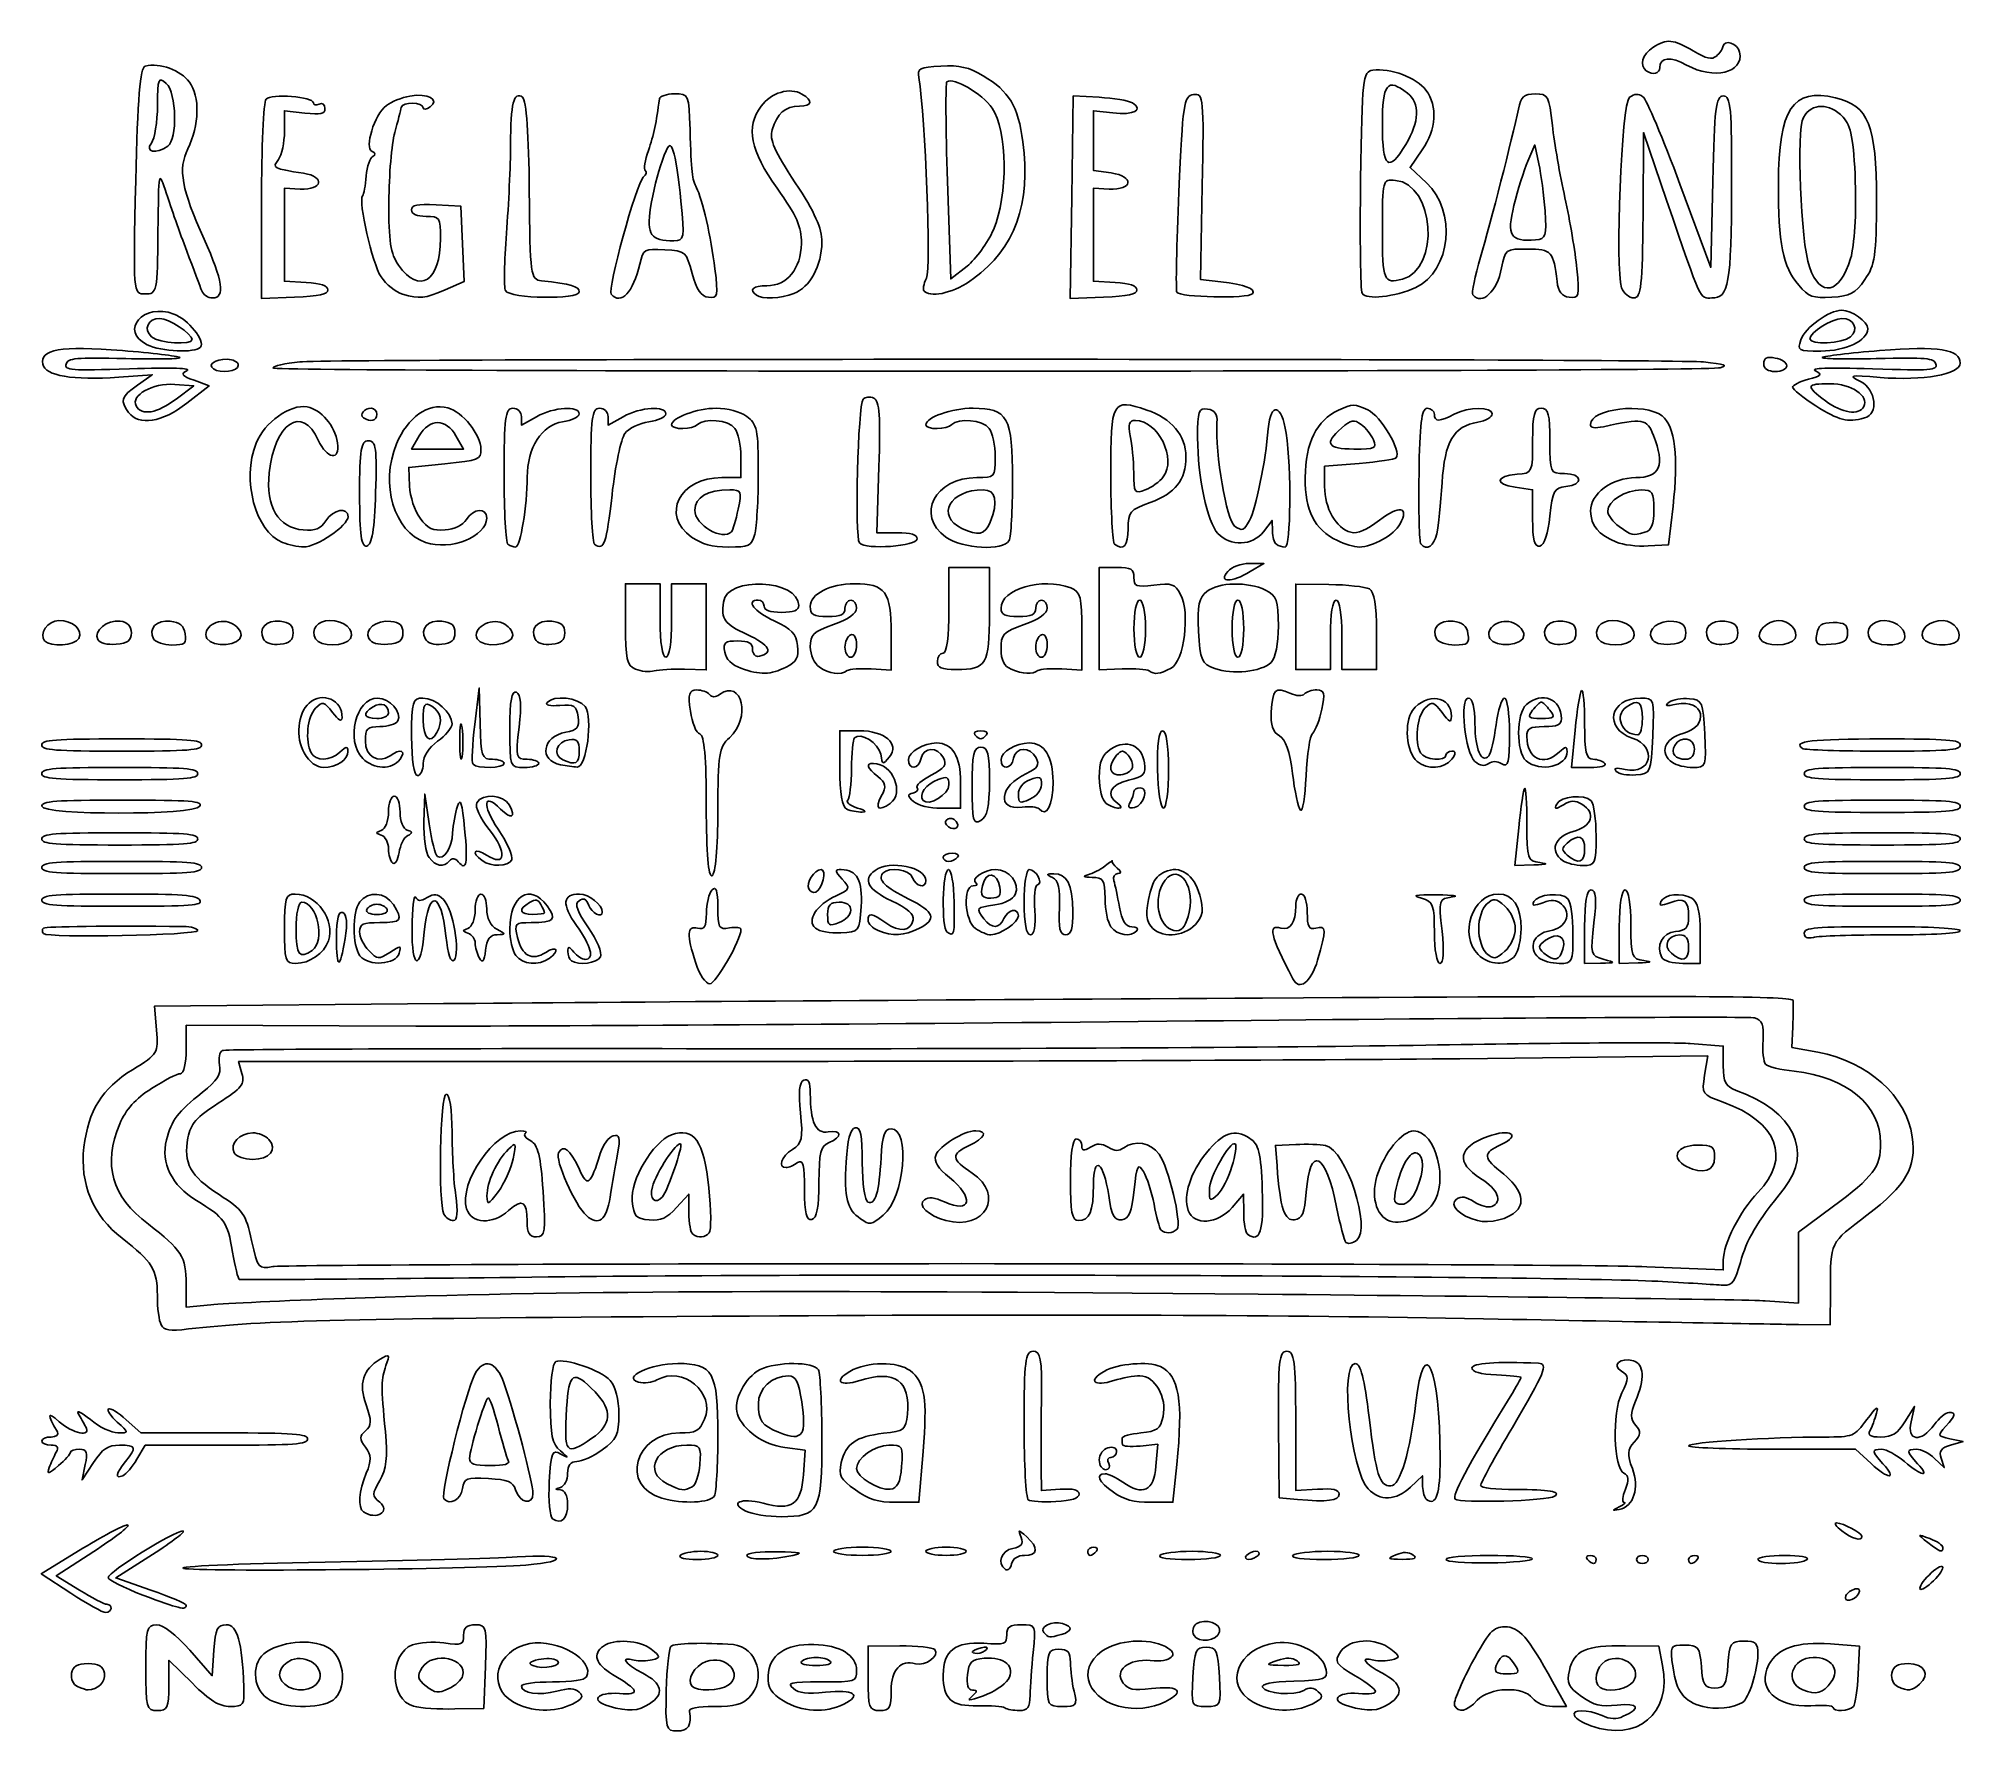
# Model space of a CAD drawing. Extents: x -6.1 to 24.6, y -6.3 to 20.9.
import ezdxf

# ---------------------------------------------------------------- set-up
doc = ezdxf.new("R2010")
doc.units = 0
doc.layers.add('Capa_1', color=7, linetype='CONTINUOUS')

msp = doc.modelspace()

# ---------------------------------------------------------------- linework, layer by layer
at = {"layer": 'Capa_1', "color": 7}
for points in [[(19.567933, 20.367397)], [(-4.007257, 19.165147)], [(15.732101, 19.190076)], [(4.175769, 18.287363)], [(17.954373, 18.132544)], [(9.158558, 17.832281)], [(22.827213, 17.374421)], [(15.67863, 17.044144)], [(19.175508, 16.906844)], [(21.998848, 16.948907)], [(-3.466146, 16.857219)], [(-0.265804, 16.806645)], [(1.377169, 16.861859)], [(3.064, 16.803559)], [(5.378594, 16.78669)], [(8.058135, 16.846478)], [(12.083304, 16.835225)], [(15.037635, 16.817749)], [(16.803266, 16.792116)], [(-4.336882, 15.998286)], [(-3.620274, 16.079974)], [(22.033798, 16.075974)], [(22.822522, 16.123973)], [(21.441418, 15.695533)], [(-3.279928, 15.613053)], [(-2.330335, 15.627671)], [(-3.874165, 15.13197)], [(-4.630557, 14.916102)], [(-0.884325, 14.831807)], [(22.270931, 15.025614)], [(23.037034, 15.010564)], [(15.218384, 14.480932)], [(11.867245, 13.889599)], [(-0.948255, 13.612882)], [(17.755875, 13.223887)], [(4.345526, 12.93175)], [(4.980273, 13.016098)], [(8.399623, 12.93175)], [(9.106159, 13.167408)], [(19.545041, 13.006787)], [(-2.177838, 12.845736)], [(0.103986, 12.845044)], [(1.416635, 12.815362)], [(2.798713, 12.815362)], [(7.022282, 12.836433)], [(11.091185, 12.815362)], [(13.671065, 12.815362)], [(14.643138, 12.873572)], [(15.973312, 12.820899)], [(19.091884, 12.848919)], [(12.893914, 12.381336)], [(11.582592, 11.469884)], [(13.148947, 11.469884)], [(22.286925, 11.383721)], [(-5.970317, 11.275155)], [(-5.122462, 11.297275)], [(-4.231925, 11.307125)], [(-3.381542, 11.315155)], [(-2.478811, 11.302551)], [(-1.652044, 11.307113)], [(-0.799868, 11.311851)], [(0.101068, 11.302561)], [(0.927462, 11.307821)], [(1.851701, 11.302561)], [(6.975663, 11.213311)], [(10.016235, 11.213311)], [(16.22284, 11.307121)], [(17.07322, 11.315151)], [(17.975952, 11.302548)], [(18.802719, 11.307109)], [(19.654897, 11.311848)], [(20.555833, 11.302558)], [(21.38215, 11.30796)], [(23.133233, 11.30713)], [(23.983497, 11.315378)], [(3.451361, 10.823831)], [(5.132891, 10.837591)], [(6.383343, 10.856049)], [(8.265603, 10.949055)], [(9.440369, 10.824061)], [(11.641507, 10.798918)], [(12.688254, 10.835138)], [(18.032291, 10.167812)], [(-0.487562, 10.124406)], [(1.447347, 9.878685)], [(19.506508, 10.037601)], [(-6.015877, 9.614425)], [(-0.119008, 9.744634)], [(0.285757, 9.815063)], [(0.648388, 9.679531)], [(2.55301, 9.521545)], [(8.864503, 9.777186)], [(20.335755, 9.549326)], [(22.058179, 9.558403)], [(-1.831538, 9.487653)], [(-0.896961, 9.40105)], [(0.860172, 9.308054)], [(2.25789, 9.300645)], [(11.374106, 9.257103)], [(11.774253, 9.223804)], [(15.913063, 9.354048)], [(16.836613, 9.352205)], [(17.651991, 9.36417)], [(19.985628, 9.334484)], [(-6.015877, 9.1587)], [(8.449879, 8.981339)], [(8.818434, 8.955419)], [(9.924097, 8.981339)], [(19.089048, 9.194496)], [(22.086388, 9.1587)], [(-6.015877, 8.637872)], [(4.580059, 8.628603)], [(7.370679, 8.797367)], [(7.885298, 8.713566)], [(9.886593, 8.595527)], [(10.956048, 8.683442)], [(11.337562, 8.699416)], [(22.086388, 8.63787)], [(6.819475, 8.591665)], [(8.407746, 8.340406)], [(14.052735, 8.57661)], [(-6.015877, 8.117041)], [(22.086388, 8.117041)], [(-0.418447, 7.731048)], [(0.160654, 7.819794)], [(1.005082, 7.771992)], [(8.357741, 7.824074)], [(18.234995, 7.771992)], [(18.585122, 7.954282)], [(-6.015877, 7.661315)], [(22.086388, 7.661315)], [(-6.015877, 7.140486)], [(6.212805, 7.319114)], [(9.262211, 7.347053)], [(9.64768, 7.107934)], [(22.086388, 7.140486)], [(-0.510597, 6.994001)], [(2.000179, 6.939849)], [(6.883524, 6.980017)], [(10.209812, 7.015878)], [(12.279518, 6.950224)], [(-5.988103, 6.60771)], [(-2.146057, 6.684759)], [(-1.31681, 6.547542)], [(-0.111734, 6.688021)], [(6.319391, 6.694382)], [(7.321182, 6.657422)], [(8.419167, 6.630507)], [(8.871085, 6.689411)], [(11.032996, 6.713032)], [(11.669116, 6.724724)], [(16.189519, 6.621753)], [(17.479459, 6.684759)], [(22.086388, 6.61269)], [(-1.703791, 6.339709)], [(-0.942054, 6.253403)], [(0.963615, 6.218081)], [(1.542728, 6.257304)], [(2.430159, 6.17478)], [(16.885783, 6.27607)], [(17.852223, 6.225449)], [(18.239539, 6.360793)], [(19.818815, 6.224297)], [(20.243616, 6.391792)], [(4.411606, 6.136344)], [(13.930769, 5.887237)], [(-2.946791, 3.112901)], [(1.50072, 3.01609)], [(12.961122, 2.892858)], [(20.208781, 2.894887)], [(6.146416, 2.525715)], [(15.908256, 2.534395)], [(3.881646, 2.412032)], [(0.397612, 2.132821)], [(1.723763, 2.01899)], [(2.667566, 2.11122)], [(7.039854, 2.058889)], [(8.400611, 2.031112)], [(11.82891, 1.88336)], [(15.528651, 2.011237)], [(16.87736, 2.030252)], [(4.365079, 1.812829)], [(13.212237, 1.811472)], [(14.780181, 1.682818)], [(8.127395, 1.343586)], [(19.828993, 1.058909)], [(-1.178601, 0.788767)], [(-4.113476, 0.368232)], [(2.75528, -1.44103)], [(6.104864, -1.350392)], [(1.423263, -1.795004)], [(10.845482, -1.785693)], [(7.694552, -1.89205)], [(23.154142, -1.845641)], [(0.395819, -2.406434)], [(3.872009, -2.39676)], [(4.355215, -2.217181)], [(6.957213, -2.263981)], [(9.713449, -2.421979)], [(11.07165, -2.302517)], [(14.008779, -2.416722)], [(16.064164, -2.417191)], [(16.522814, -2.409652)], [(-0.886832, -2.614226)], [(2.130096, -2.723688)], [(5.207801, -2.60271)], [(19.13795, -2.533374)], [(22.685288, -2.918044)], [(4.165435, -3.308666)], [(5.225029, -3.308666)], [(6.607109, -3.243558)], [(8.081325, -3.243558)], [(10.661205, -3.243558)], [(11.812937, -3.308666)], [(13.195017, -3.308666)], [(13.932125, -3.308666)], [(15.576464, -3.299936)], [(16.373797, -3.373152)], [(18.631191, -3.373752)], [(19.414369, -3.373752)], [(20.243616, -3.373752)], [(21.34928, -3.373752)], [(24.058613, -3.103882)], [(-3.754212, -3.515189)], [(9.34823, -3.531855)], [(-5.552525, -3.910876)], [(-4.403453, -3.941597)], [(22.752474, -3.947487)], [(23.929159, -3.83226)], [(9.963798, -4.538359)], [(12.353256, -4.578625)], [(9.048127, -4.806798)], [(-4.357383, -5.099019)], [(2.19982, -4.986178)], [(6.561039, -5.001363)], [(13.999627, -4.990473)], [(17.46401, -5.035957)], [(-5.448073, -5.399902)], [(-1.599141, -5.310606)], [(0.694813, -5.234596)], [(3.94175, -5.464429)], [(4.930185, -5.378966)], [(7.159939, -5.268513)], [(9.391357, -5.289188)], [(10.016235, -5.261779)], [(12.338697, -5.245503)], [(19.318558, -5.362562)], [(22.518083, -5.325864)], [(23.575578, -5.399902)], [(-2.422478, -5.587297)], [(-0.087296, -5.714642)], [(1.505843, -5.647676)], [(3.029022, -5.713458)], [(5.810473, -5.628184)], [(9.340795, -5.739377)], [(11.260105, -5.735258)], [(13.29958, -5.647676)], [(14.822759, -5.713458)], [(16.510615, -5.701229)], [(20.470764, -5.720054)], [(22.547081, -5.73206)], [(18.684537, -6.025759)]]:
    msp.add_lwpolyline(points, close=True, dxfattribs=at)
for points in [[(10.406204, 18.351322), (10.430858, 19.965923), (10.845482, 19.943687)], [(-1.823572, 19.692897), (-2.146057, 19.729874), (-2.146057, 19.404168)], [(11.064115, 19.69424), (10.753344, 19.729874), (10.753344, 19.253827), (10.753344, 18.77778), (11.036692, 18.737738)], [(19.892842, 18.305778), (19.52611, 19.37999), (19.51631, 18.061639)], [(15.995968, 19.106038), (15.802417, 18.823529), (16.063286, 18.581864)], [(17.855644, 18.881237), (17.788761, 19.184678), (17.678532, 18.924263)], [(-1.896287, 18.480794), (-2.146057, 18.49305), (-2.146057, 17.752307), (-2.146057, 17.011563), (-1.800537, 16.991357)], [(8.425776, 18.604076), (8.478743, 17.047124), (8.737539, 17.251782)], [(11.003114, 18.480794), (10.753344, 18.49305), (10.753344, 17.752307), (10.753344, 17.011563), (11.098864, 16.991357)], [(12.487617, 18.524612), (12.457907, 17.039385), (12.783522, 17.001527)], [(20.105703, 18.557391), (20.597059, 17.231566), (20.62765, 18.598745)], [(-1.984814, 16.756315), (-2.514611, 16.73679), (-2.5132, 18.286253)], [(0.272585, 18.228141), (0.664174, 18.208122), (0.690657, 17.606437), (0.71714, 17.004751), (0.414241, 16.874263)], [(10.912967, 16.756281), (10.38155, 16.736722), (10.406204, 18.351322)], [(-4.490094, 15.35336), (-4.254251, 15.520003), (-4.789545, 15.480738)], [(-3.874165, 15.13197), (-3.593429, 15.343557), (-3.896889, 15.364676)], [(-3.588604, 15.430527), (-3.34699, 15.341078), (-3.703335, 15.065626)], [(1.631625, 14.850554), (1.631625, 14.715621), (1.874397, 14.850554)], [(3.013703, 14.850554), (3.013703, 14.715621), (3.256476, 14.850554)], [(0.002652, 14.546035), (-0.119537, 14.334449), (0.295615, 14.334449), (0.710767, 14.334449), (0.588579, 14.546035)], [(4.826466, 13.878723), (5.132891, 13.878723), (5.132891, 14.208522)], [(0.410789, 14.099395), (-0.165078, 14.041482), (-0.151303, 13.741659)], [(7.332979, 14.048763), (7.298147, 12.999822), (7.620632, 12.999822)], [(14.991882, 14.106605), (14.438887, 14.061255), (14.438887, 13.738896)], [(17.755875, 13.223887), (17.755875, 13.686666), (17.475861, 13.726237)], [(19.994552, 13.422997), (19.921132, 12.80451), (19.598647, 12.788541)], [(13.60595, 13.026948), (13.60226, 13.195133), (13.464799, 13.016098)], [(8.449879, 11.762851), (8.449879, 12.44644), (8.772364, 12.44644), (9.09485, 12.44644), (9.09485, 11.710768)], [(11.211527, 10.828833), (10.845482, 10.813571), (10.845482, 11.630006), (10.845482, 12.44644), (11.121898, 12.44644)], [(13.240214, 12.509378), (13.471432, 12.507208), (13.253913, 12.379166)], [(3.29012, 11.538223), (3.29012, 12.186025), (3.566535, 12.186025), (3.84295, 12.186025), (3.84295, 11.600091)], [(4.027228, 11.600091), (4.027228, 12.186025), (4.303643, 12.186025), (4.580059, 12.186025), (4.580059, 11.499798), (4.580059, 10.813571), (4.234539, 10.824446)], [(13.978194, 11.500354), (13.978194, 12.181862), (14.50799, 12.174392)], [(7.528493, 11.395141), (7.528493, 10.80887), (7.210951, 10.828202)], [(10.569067, 11.430054), (10.569067, 10.80887), (10.251524, 10.828202)], [(14.531025, 11.372229), (14.531025, 10.818847), (14.254609, 10.818847), (13.978194, 10.818847), (13.978194, 11.500354)], [(15.268133, 11.42936), (15.268133, 10.818847), (14.991718, 10.818847), (14.715302, 10.818847), (14.715302, 11.372229)], [(0.887958, 9.942815), (0.96096, 10.52588), (0.973806, 9.956222)], [(6.708047, 9.241706), (6.706675, 9.84229), (7.020211, 9.84229)], [(18.669682, 9.256359), (18.374812, 9.256359), (18.432736, 9.852324)], [(8.63416, 9.023848), (8.63416, 8.605323), (8.322956, 8.605323)], [(0.077779, 8.389452), (0.090296, 8.833182), (0.161044, 8.356604)], [(17.775599, 7.702733), (17.472839, 7.693873), (17.53474, 8.296076)], [(18.838504, 6.135503), (18.585122, 6.131383), (18.585122, 6.71731)], [(19.437404, 6.140243), (19.137954, 6.131383), (19.137954, 6.71731)], [(20.427894, 6.611684), (20.427894, 6.131377), (20.148587, 6.131377)], [(-4.187856, 5.070526), (-4.219175, 5.447787), (0.387754, 5.490106)], [(-0.049904, 5.133597), (-3.712412, 5.144922), (-3.712412, 4.759248)], [(21.904246, 5.120577), (21.890673, 4.793368), (22.30583, 4.714909)], [(20.498563, 4.349168), (20.547428, 4.655491), (16.594806, 4.612272)], [(20.266651, 4.853793), (20.796448, 4.812484), (20.796448, 4.497664)], [(4.881813, 4.56897), (-2.878559, 4.568887), (-2.823675, 4.374986)], [(13.68024, 2.905878), (13.655708, 3.228534), (13.978194, 3.243743)], [(4.302091, 2.154623), (4.30054, 2.453016), (4.105636, 2.237933)], [(13.148603, 2.154623), (13.148203, 2.453016), (12.965625, 2.241428)], [(21.464452, 0.751154), (21.994249, 0.715716), (21.994249, 1.280757), (21.994249, 1.8458), (22.53474, 2.247063)], [(19.575612, 1.295031), (20.796448, 1.24381), (20.796448, 1.397147)], [(-3.712412, 1.017619), (-3.712412, 0.647876), (-3.320824, 0.686928)], [(22.503786, 0.923077), (22.501026, 0.369695), (21.994264, 0.373405)], [(-4.668324, -1.14599), (-4.436168, -1.355591), (-3.106836, -1.355591)], [(14.008783, -2.416722), (13.716887, -2.38976), (13.705948, -1.22162)], [(13.97819, -1.163061), (13.97819, -2.272642), (14.323709, -2.253548)], [(23.691822, -1.176556), (23.842747, -0.932417), (23.78964, -1.176556)], [(24.409851, -1.448416), (24.620199, -1.492447), (24.420044, -1.550258)], [(-5.191545, -1.827593), (-5.373179, -2.104284), (-5.321798, -1.860144)], [(-3.072146, -1.550902), (-4.366788, -1.550902), (-4.498899, -1.774314)], [(6.127491, -2.023888), (6.154636, -1.631549), (5.832032, -1.588787)], [(8.036856, -1.651019), (7.970631, -2.462312), (7.604267, -2.462312)], [(11.749037, -1.884121), (11.777276, -1.535007), (11.495657, -1.564212)], [(23.154142, -1.845641), (22.906258, -1.616006), (21.574936, -1.616006)], [(24.269311, -1.75852), (24.318732, -1.908973), (24.16479, -1.76249)], [(9.919013, -1.929377), (9.924105, -2.275336), (10.223555, -2.254895)], [(12.082645, -1.860107), (12.02138, -2.462318), (11.659594, -2.462318)], [(16.002323, -2.207405), (15.999403, -2.03922), (15.810359, -2.218256)], [(-5.552525, -3.910876), (-6.023412, -3.601634), (-5.359052, -3.194923)], [(-5.188437, -3.247252), (-5.78553, -3.633268), (-5.416976, -3.860621)], [(-4.250974, -3.293461), (-4.835605, -3.666737), (-4.275525, -3.862048)], [(-3.656405, -4.822328), (-3.297789, -5.229227), (-3.270358, -4.822328)], [(7.159939, -5.268511), (7.159939, -4.754416), (7.663437, -4.750166)], [(19.237225, -4.749491), (19.768327, -4.754771), (19.828906, -5.065993)], [(22.504137, -4.721328), (22.967955, -4.754811), (22.94753, -5.203266)], [(-3.615204, -5.348836), (-3.988829, -4.980167), (-3.988829, -5.381388)], [(1.058981, -5.081551), (1.032724, -5.747672), (0.572031, -5.757911)], [(18.074975, -5.320779), (18.295012, -5.717505), (18.074755, -5.717505)]]:
    msp.add_lwpolyline(points, dxfattribs=at)
for points in [[(19.675006, 20.737078), (19.901079, 20.881641), (19.996933, 20.873521), (20.318041, 20.682607)], [(20.788613, 20.747168), (20.804408, 20.878411), (21.027714, 20.807693), (21.056902, 20.662205)], [(19.567933, 20.367397), (19.45345, 20.448289), (19.505745, 20.628844), (19.675006, 20.737078)], [(20.210862, 20.458432), (19.960472, 20.597599), (19.782923, 20.580744), (19.782923, 20.417807)], [(21.056902, 20.662205), (21.123087, 20.332319), (20.644962, 20.21716), (20.210862, 20.458432)], [(20.318041, 20.682607), (20.529144, 20.557094), (20.612364, 20.53868), (20.68583, 20.601227)], [(20.68583, 20.601227), (20.73805, 20.645688), (20.784304, 20.711361), (20.788613, 20.747168)], [(-4.517692, 18.61191), (-4.487343, 19.922598), (-4.446065, 20.422464), (-4.366635, 20.441172)], [(-4.366635, 20.441172), (-4.131164, 20.496632), (-3.800945, 20.377703), (-3.661548, 20.187235)], [(-4.031967, 20.165067), (-4.154946, 20.279952), (-4.167511, 20.248138), (-4.170175, 19.81516)], [(7.969149, 20.25889), (7.945541, 20.406499), (7.978399, 20.423472), (8.322074, 20.441233)], [(8.091647, 17.061745), (8.165232, 17.210893), (8.07343, 19.606869), (7.969149, 20.25889)], [(8.322074, 20.441233), (8.622984, 20.456783), (8.761243, 20.425017), (8.993388, 20.286994)], [(9.138387, 19.769698), (8.973352, 20.005337), (8.524265, 20.268046), (8.416567, 20.19195)], [(8.993388, 20.286994), (9.411546, 20.038378), (9.551323, 19.806339), (9.628092, 19.233343)], [(15.013181, 18.631452), (15.036172, 20.241723), (15.048847, 20.356323), (15.206318, 20.377724)], [(15.206318, 20.377724), (15.482619, 20.415275), (15.912479, 20.253278), (16.055657, 20.057642)], [(15.760615, 20.009625), (15.437771, 20.261692), (15.360272, 20.165013), (15.360272, 19.510197)], [(19.782923, 20.417807), (19.782923, 20.319426), (19.672476, 20.293528), (19.567933, 20.367397)], [(-4.007257, 19.165147), (-3.847652, 19.277921), (-3.865739, 20.009778), (-4.031967, 20.165067)], [(-3.661548, 20.187235), (-3.490825, 19.953961), (-3.502185, 19.499594), (-3.688241, 19.119575)], [(-2.440308, 19.915209), (-2.358041, 20.006699), (-1.685364, 19.953859), (-1.685364, 19.855907)], [(-0.521512, 19.812623), (-0.444703, 19.872594), (-0.275256, 19.940566), (-0.144965, 19.963672)], [(-0.144965, 19.963672), (0.140827, 20.014355), (0.340387, 19.906409), (0.17584, 19.790143)], [(1.458411, 19.184678), (1.458681, 19.847294), (1.50923, 20.045895), (1.651829, 19.945137)], [(3.832652, 19.917096), (3.83832, 19.961854), (3.946607, 19.998475), (4.073297, 19.998475)], [(4.073297, 19.998475), (4.300155, 19.998475), (4.303901, 19.989845), (4.320652, 19.428817)], [(5.454365, 19.801783), (5.613572, 20.019322), (5.912614, 20.108564), (6.104768, 19.995882)], [(6.104768, 19.995882), (6.289381, 19.887623), (6.272198, 19.803164), (6.065558, 19.803164)], [(8.416567, 20.19195), (8.392498, 20.174943), (8.396642, 19.4604), (8.425776, 18.604076)], [(12.114963, 18.435208), (12.176171, 19.842071), (12.194921, 19.966187), (12.34941, 19.987104)], [(12.34941, 19.987104), (12.5086, 20.008658), (12.515783, 19.93265), (12.487617, 18.524612)], [(15.732101, 19.190076), (15.953188, 19.554514), (15.96351, 19.851211), (15.760615, 20.009625)], [(16.055657, 20.057642), (16.244646, 19.799408), (16.221835, 19.435715), (15.995968, 19.106038)], [(17.528853, 19.754336), (17.571394, 19.957601), (17.616498, 19.998475), (17.798258, 19.998475)], [(17.798258, 19.998475), (18.004369, 19.998475), (18.019664, 19.970281), (18.07195, 19.493921)], [(19.300173, 19.943826), (19.382282, 20.001843), (19.442465, 20.004665), (19.514358, 19.953866)], [(19.514358, 19.953866), (19.569352, 19.915008), (19.835458, 19.286594), (20.105703, 18.557391)], [(20.62765, 18.598745), (20.653656, 19.761006), (20.678955, 19.965924), (20.796448, 19.965924)], [(20.796448, 19.965924), (20.915279, 19.965924), (20.933881, 19.765114), (20.929131, 18.533641)], [(21.674935, 18.566193), (21.679585, 19.761364), (21.901192, 20.094732), (22.585008, 19.93527)], [(-4.170175, 19.81516), (-4.171781, 19.553205), (-4.216027, 19.28221), (-4.268486, 19.21295)], [(-2.5132, 18.286253), (-2.51238, 19.138457), (-2.479623, 19.871488), (-2.440308, 19.915209)], [(-1.501087, 19.765936), (-1.501087, 19.676562), (-1.561596, 19.662858), (-1.823572, 19.692897)], [(-1.685364, 19.855907), (-1.685364, 19.822672), (-1.643902, 19.813586), (-1.593225, 19.835716)], [(-1.593225, 19.835716), (-1.54255, 19.857846), (-1.501087, 19.826446), (-1.501087, 19.765936)], [(-0.749009, 19.080487), (-0.876452, 19.136141), (-0.712611, 19.66342), (-0.521512, 19.812623)], [(-0.28565, 19.782024), (-0.292841, 19.73994), (-0.338748, 19.559024), (-0.387654, 19.379989)], [(0.065274, 19.776289), (0.065274, 19.868376), (-0.26995, 19.873855), (-0.28565, 19.782024)], [(0.17584, 19.790143), (0.115028, 19.747175), (0.065274, 19.74094), (0.065274, 19.776289)], [(1.651829, 19.945137), (1.709267, 19.904552), (1.750529, 19.325922), (1.75785, 18.458399)], [(3.656639, 19.095379), (3.74131, 19.34028), (3.786132, 19.549531), (3.832652, 19.917096)], [(5.708757, 18.495398), (5.279999, 19.095074), (5.207948, 19.465082), (5.454365, 19.801783)], [(6.065558, 19.803164), (5.843843, 19.803164), (5.701578, 19.680146), (5.629725, 19.426294)], [(9.158556, 17.832281), (9.39377, 18.377233), (9.382909, 19.420565), (9.138387, 19.769698)], [(10.845482, 19.943687), (11.073525, 19.931457), (11.311478, 19.891516), (11.374265, 19.854931)], [(11.374265, 19.854931), (11.564135, 19.744294), (11.394424, 19.656366), (11.064115, 19.69424)], [(16.924679, 17.394325), (17.087415, 17.945085), (17.431471, 19.289033), (17.528853, 19.754336)], [(19.175507, 16.906844), (19.067129, 17.211957), (19.175607, 19.855847), (19.300173, 19.943826)], [(22.7062, 19.627136), (22.49232, 19.857591), (22.203549, 19.856217), (22.07413, 19.624126)], [(22.585008, 19.93527), (23.114116, 19.811885), (23.23812, 19.50286), (23.23812, 18.307672)], [(-2.146057, 19.404168), (-2.146057, 19.22503), (-2.189307, 19.021361), (-2.242169, 18.951569)], [(-0.387654, 19.379989), (-0.436559, 19.200954), (-0.478979, 18.70291), (-0.481923, 18.273225)], [(4.320652, 19.428817), (4.340958, 18.748743), (4.354264, 18.629217), (4.423937, 18.501089)], [(5.629725, 19.426294), (5.585235, 19.269114), (5.666463, 19.082763), (5.997731, 18.582027)], [(15.360272, 19.510197), (15.360272, 18.813971), (15.454646, 18.732721), (15.732101, 19.190076)], [(18.07195, 19.493921), (18.10241, 19.216416), (18.192154, 18.6964), (18.271378, 18.33833)], [(22.07413, 19.624126), (21.958765, 19.417244), (22.029795, 17.642702), (22.169625, 17.238315)], [(22.901379, 18.593123), (22.875981, 19.278122), (22.836628, 19.486598), (22.7062, 19.627136)], [(-4.268486, 19.21295), (-4.379427, 19.066478), (-4.194732, 19.03268), (-4.007257, 19.165147)], [(-3.688241, 19.119575), (-3.845375, 18.798629), (-3.786739, 18.474949), (-3.427555, 17.680559)], [(-0.735778, 19.001682), (-0.688315, 19.022409), (-0.694036, 19.056479), (-0.749009, 19.080487)], [(1.393126, 17.775468), (1.428883, 18.22827), (1.458261, 18.862415), (1.458411, 19.184678)], [(3.607657, 18.775851), (3.580476, 18.795056), (3.60251, 18.938844), (3.656639, 19.095379)], [(4.053639, 19.084884), (4.001458, 19.230246), (3.980238, 19.211217), (3.874521, 18.924263)], [(4.175769, 18.287363), (4.141155, 18.635305), (4.086197, 18.99419), (4.053639, 19.084884)], [(9.628092, 19.233343), (9.759739, 18.250765), (9.499709, 17.530059), (8.841257, 17.052531)], [(-4.027151, 18.403433), (-4.152685, 18.794035), (-4.152693, 18.794003), (-4.162899, 17.801224)], [(-2.242169, 18.951569), (-2.345363, 18.815327), (-2.33302, 18.808583), (-1.840484, 18.732064)], [(-1.840484, 18.732064), (-1.488751, 18.677419), (-1.536339, 18.463131), (-1.896287, 18.480794)], [(-0.842454, 18.688986), (-0.829773, 18.840886), (-0.781766, 18.981599), (-0.735778, 19.001682)], [(3.575723, 18.669838), (3.620466, 18.70894), (3.634836, 18.756646), (3.607657, 18.775851)], [(3.874521, 18.924263), (3.808563, 18.745228), (3.726867, 18.41273), (3.692973, 18.185378)], [(11.036692, 18.737738), (11.410903, 18.684855), (11.381808, 18.462211), (11.003114, 18.480794)], [(17.678532, 18.924263), (17.617906, 18.781035), (17.518723, 18.464369), (17.458126, 18.220561)], [(17.954373, 18.132544), (17.936859, 18.377433), (17.892429, 18.714345), (17.855644, 18.881237)], [(-4.366278, 16.808392), (-4.558772, 16.808392), (-4.559303, 16.814732), (-4.517692, 18.61191)], [(-0.900362, 18.372967), (-0.881197, 18.394877), (-0.855139, 18.537086), (-0.842454, 18.688986)], [(1.75785, 18.458399), (1.769378, 17.091385), (1.776745, 17.037365), (1.95411, 17.018369)], [(3.064, 16.803559), (2.998906, 16.87798), (3.463278, 18.571572), (3.575723, 18.669838)], [(4.423937, 18.501089), (4.514296, 18.334916), (4.656707, 17.710111), (4.718292, 17.20965)], [(6.095698, 17.614313), (6.099417, 17.881206), (6.022236, 18.056954), (5.708757, 18.495398)], [(5.997731, 18.582027), (6.314569, 18.103107), (6.422831, 17.86122), (6.422831, 17.63225)], [(12.083304, 16.835225), (12.064126, 16.874177), (12.078374, 17.59417), (12.114963, 18.435208)], [(15.037635, 16.817749), (15.010652, 16.867434), (14.999647, 17.6836), (15.013181, 18.631452)], [(15.567584, 18.619549), (15.362027, 18.640176), (15.360272, 18.633423), (15.360272, 17.822028)], [(15.67863, 17.044144), (16.289144, 17.209681), (16.1942, 18.556667), (15.567584, 18.619549)], [(16.063286, 18.581864), (16.550971, 18.130083), (16.453176, 17.171428), (15.892948, 16.912058)], [(20.929131, 18.533641), (20.923051, 16.956876), (20.88545, 16.743288), (20.613967, 16.743288)], [(21.998848, 16.948907), (21.74594, 17.242757), (21.671232, 17.615772), (21.674935, 18.566193)], [(22.827213, 17.374424), (22.887716, 17.580351), (22.919541, 18.103311), (22.901379, 18.593123)], [(-3.705162, 17.491981), (-3.813209, 17.778437), (-3.958103, 18.188591), (-4.027151, 18.403433)], [(-0.6063, 17.081562), (-0.746715, 17.290643), (-0.973998, 18.28878), (-0.900362, 18.372967)], [(-0.481923, 18.273225), (-0.486164, 17.654129), (-0.453835, 17.444727), (-0.326172, 17.264308)], [(-0.119004, 18.146761), (-0.119004, 18.225792), (-0.03262, 18.243744), (0.272585, 18.228141)], [(0.111343, 18.045362), (-0.035763, 18.045362), (-0.119004, 18.082005), (-0.119004, 18.146761)], [(3.692973, 18.185378), (3.627708, 17.747582), (3.69053, 17.657866), (4.063862, 17.655737)], [(4.063862, 17.655737), (4.227939, 17.654837), (4.234829, 17.693691), (4.175769, 18.287363)], [(17.458126, 18.220561), (17.338516, 17.739322), (17.403938, 17.634685), (17.801944, 17.670643)], [(17.801944, 17.670643), (17.96957, 17.685788), (17.983344, 17.727524), (17.954373, 18.132544)], [(18.271378, 18.33833), (18.350604, 17.980259), (18.436704, 17.472222), (18.462714, 17.209358)], [(20.613967, 16.743288), (20.414731, 16.743288), (20.459052, 16.647256), (19.892842, 18.305778)], [(23.23812, 18.307672), (23.23812, 17.426877), (23.214387, 17.263131), (23.053842, 17.036255)], [(0.341689, 17.69153), (0.341689, 18.025549), (0.328788, 18.045362), (0.111343, 18.045362)], [(8.737539, 17.251782), (8.879877, 17.364344), (9.069335, 17.625568), (9.158558, 17.832281)], [(15.360272, 17.822028), (15.360272, 17.015039), (15.381349, 16.963539), (15.67863, 17.044144)], [(19.51631, 18.061639), (19.50799, 16.94383), (19.485752, 16.743288), (19.370055, 16.743288)], [(-4.162899, 17.801224), (-4.172794, 16.838848), (-4.179032, 16.808392), (-4.366278, 16.808392)], [(-3.427555, 17.680559), (-3.129464, 17.021284), (-3.089134, 16.743288), (-3.29158, 16.743288)], [(-0.326172, 17.264308), (0.007105, 16.793307), (0.341689, 17.007336), (0.341689, 17.69153)], [(1.377169, 16.861859), (1.350188, 16.911541), (1.357367, 17.322665), (1.393126, 17.775468)], [(3.917215, 17.511969), (3.587792, 17.531316), (3.575022, 17.523994), (3.51976, 17.284106)], [(4.354612, 17.134135), (4.259388, 17.485291), (4.251211, 17.492355), (3.917215, 17.511969)], [(5.545391, 16.938599), (5.871023, 16.938599), (6.090025, 17.207509), (6.095698, 17.614313)], [(6.422831, 17.63225), (6.422831, 17.262642), (6.230217, 16.909766), (5.975995, 16.813632)], [(17.674505, 17.524533), (17.322785, 17.524533), (17.319807, 17.522353), (17.261516, 17.221858)], [(18.145627, 17.004236), (18.092965, 17.485566), (18.057681, 17.524533), (17.674505, 17.524533)], [(-3.466146, 16.857219), (-3.489559, 16.919882), (-3.597115, 17.205524), (-3.705162, 17.491981)], [(3.51976, 17.284106), (3.415637, 16.832112), (3.219714, 16.625534), (3.064, 16.803559)], [(4.718292, 17.20965), (4.771669, 16.775879), (4.762123, 16.734042), (4.614358, 16.754149)], [(16.803266, 16.792116), (16.780112, 16.818971), (16.834748, 17.089965), (16.924679, 17.394325)], [(17.261516, 17.221858), (17.188418, 16.845025), (16.950232, 16.621657), (16.803266, 16.792116)], [(18.462714, 17.209358), (18.50611, 16.770772), (18.496028, 16.733297), (18.340252, 16.754165)], [(22.169625, 17.238315), (22.341664, 16.740784), (22.660431, 16.806761), (22.827213, 17.374421)], [(-1.800537, 16.991357), (-1.567544, 16.977732), (-1.455018, 16.939347), (-1.455018, 16.873495)], [(-0.265808, 16.806645), (-0.371886, 16.836952), (-0.525108, 16.960665), (-0.6063, 17.081562)], [(1.95411, 17.018369), (2.419922, 16.968481), (2.55301, 16.929464), (2.55301, 16.84279)], [(4.614358, 16.754149), (4.497849, 16.770003), (4.424097, 16.877898), (4.354612, 17.134135)], [(5.378594, 16.78669), (5.253672, 16.874959), (5.323549, 16.938599), (5.545391, 16.938599)], [(8.058135, 16.846478), (8.02849, 16.867426), (8.043571, 16.964296), (8.091647, 17.061745)], [(8.841257, 17.052531), (8.537853, 16.832494), (8.202723, 16.744315), (8.058135, 16.846478)], [(11.098864, 16.991357), (11.331857, 16.977732), (11.444383, 16.939347), (11.444383, 16.873495)], [(12.783522, 17.001527), (13.166242, 16.957029), (13.354895, 16.885838), (13.289182, 16.81071)], [(15.892948, 16.912058), (15.563053, 16.759325), (15.097257, 16.707965), (15.037635, 16.817749)], [(18.340252, 16.754165), (18.2202, 16.770248), (18.163216, 16.843467), (18.145627, 17.004236)], [(19.370055, 16.743288), (19.295007, 16.743288), (19.20746, 16.816889), (19.175508, 16.906844)], [(22.526003, 16.755716), (22.222992, 16.737968), (22.160771, 16.760766), (21.998848, 16.948907)], [(23.053842, 17.036255), (22.894394, 16.810927), (22.823275, 16.773128), (22.526003, 16.755716)], [(-4.336882, 15.998286), (-4.788499, 16.221797), (-4.395548, 16.671517), (-3.909299, 16.487641)], [(-3.29158, 16.743288), (-3.36418, 16.743288), (-3.442734, 16.794557), (-3.466146, 16.857219)], [(-1.455018, 16.873495), (-1.455018, 16.800276), (-1.587591, 16.770954), (-1.984814, 16.756315)], [(0.414241, 16.874263), (0.08244, 16.731323), (0.019674, 16.725082), (-0.265804, 16.806645)], [(2.55301, 16.84279), (2.55301, 16.71254), (1.448535, 16.730452), (1.377169, 16.861859)], [(5.975995, 16.813632), (5.766856, 16.734545), (5.471258, 16.721214), (5.378594, 16.78669)], [(11.444383, 16.873495), (11.444383, 16.800239), (11.311608, 16.770953), (10.912967, 16.756281)], [(13.289182, 16.81071), (13.218861, 16.730312), (12.123997, 16.75257), (12.083304, 16.835225)], [(-4.133518, 16.417769), (-4.323414, 16.417769), (-4.401987, 16.241222), (-4.26427, 16.123973)], [(-3.620274, 16.079974), (-3.620274, 16.173444), (-3.991501, 16.417769), (-4.133518, 16.417769)], [(-3.909299, 16.487641), (-3.684023, 16.402452), (-3.4023, 16.053238), (-3.483738, 15.960131)], [(22.033798, 16.075974), (22.098459, 16.270448), (22.480674, 16.547977), (22.683846, 16.547977)], [(22.68818, 16.417769), (22.530458, 16.417769), (22.178527, 16.192988), (22.178527, 16.09225)], [(22.683846, 16.547977), (22.849254, 16.547977), (23.099912, 16.368678), (23.099912, 16.25036)], [(22.822522, 16.123973), (22.961382, 16.242195), (22.881098, 16.417769), (22.68818, 16.417769)], [(-5.999134, 15.687133), (-6.047947, 15.925895), (-5.719138, 15.982184), (-4.730973, 15.904229)], [(-3.483738, 15.960131), (-3.569845, 15.861687), (-4.109654, 15.885829), (-4.336882, 15.998286)], [(-4.26427, 16.123973), (-4.146021, 16.023298), (-3.620274, 15.987378), (-3.620274, 16.079974)], [(22.352815, 15.896939), (21.986855, 15.896939), (21.976251, 15.902889), (22.033798, 16.075974)], [(22.178527, 16.09225), (22.178527, 15.990476), (22.695642, 16.015948), (22.822522, 16.123973)], [(23.099912, 16.25036), (23.099912, 16.064687), (22.745308, 15.896939), (22.352815, 15.896939)], [(23.289225, 15.904229), (24.236867, 15.978987), (24.57413, 15.926833), (24.57413, 15.705533)], [(-4.789545, 15.480738), (-5.519058, 15.427227), (-5.961429, 15.50271), (-5.999134, 15.687133)], [(-5.627245, 15.68967), (-5.655494, 15.590541), (-5.558789, 15.583249), (-4.616343, 15.613441)], [(-4.677245, 15.776395), (-5.480497, 15.796406), (-5.599935, 15.785505), (-5.627245, 15.68967)], [(-4.730973, 15.904229), (-4.258867, 15.866985), (-3.846922, 15.817837), (-3.81554, 15.79501)], [(-3.81554, 15.79501), (-3.784158, 15.772184), (-4.171925, 15.763807), (-4.677245, 15.776395)], [(-3.279928, 15.613053), (-3.375991, 15.680929), (-3.254319, 15.766732), (-3.062005, 15.766732)], [(-2.883165, 15.669076), (-2.883165, 15.572511), (-3.166025, 15.532571), (-3.279928, 15.613053)], [(-3.062005, 15.766732), (-2.963643, 15.766732), (-2.883165, 15.722787), (-2.883165, 15.669076)], [(-2.330335, 15.627675), (-2.330335, 15.658615), (-2.137966, 15.70256), (-1.90285, 15.725331)], [(-1.90285, 15.725331), (-1.332669, 15.780552), (19.909023, 15.778799), (20.480176, 15.723481)], [(20.480176, 15.723481), (20.818909, 15.690675), (20.883196, 15.6682), (20.746418, 15.630401)], [(21.441418, 15.695533), (21.441418, 15.787593), (21.489009, 15.810852), (21.625695, 15.785595)], [(21.625695, 15.57142), (21.505861, 15.57142), (21.441418, 15.614823), (21.441418, 15.695533)], [(21.625695, 15.785595), (21.727047, 15.766868), (21.809971, 15.711017), (21.809971, 15.661483)], [(21.809971, 15.661483), (21.809971, 15.611948), (21.727047, 15.57142), (21.625695, 15.57142)], [(23.235323, 15.777282), (22.730099, 15.765181), (22.342411, 15.773562), (22.373792, 15.795897)], [(22.373792, 15.795897), (22.405173, 15.818236), (22.817119, 15.866985), (23.289225, 15.904229)], [(23.174595, 15.613441), (24.117087, 15.583248), (24.213731, 15.590537), (24.185323, 15.68967)], [(24.185323, 15.68967), (24.157885, 15.785422), (24.037752, 15.796501), (23.235323, 15.777282)], [(24.57413, 15.705533), (24.57413, 15.52743), (23.979303, 15.420298), (23.299414, 15.475949)], [(-4.630557, 14.916102), (-4.7718, 15.102581), (-4.750303, 15.1695), (-4.490094, 15.35336)], [(-4.616343, 15.613441), (-3.926723, 15.635533), (-3.617504, 15.625372), (-3.70221, 15.583401)], [(-3.896889, 15.364676), (-4.247622, 15.389085), (-4.602742, 15.191863), (-4.511285, 15.02346)], [(-3.70221, 15.583401), (-3.804415, 15.53276), (-3.781518, 15.501948), (-3.588604, 15.430527)], [(20.746418, 15.630401), (20.494931, 15.560901), (-2.330335, 15.558202), (-2.330335, 15.627671)], [(21.90211, 15.320192), (21.90211, 15.352719), (22.014727, 15.409586), (22.15237, 15.446562)], [(22.495787, 15.376109), (22.113651, 15.376109), (22.104486, 15.340184), (22.42611, 15.102981)], [(22.15237, 15.446562), (22.357513, 15.501673), (22.378276, 15.525784), (22.267544, 15.58031)], [(22.267544, 15.58031), (22.173728, 15.626505), (22.450843, 15.636627), (23.174595, 15.613441)], [(23.037034, 15.010564), (23.128333, 15.178676), (22.836002, 15.376109), (22.495787, 15.376109)], [(23.299414, 15.475949), (22.798204, 15.516974), (22.785679, 15.514395), (22.984739, 15.411149)], [(22.984739, 15.411149), (23.235596, 15.281036), (23.276772, 14.892181), (23.046306, 14.829693)], [(-3.703335, 15.065626), (-4.099831, 14.759137), (-4.466841, 14.699954), (-4.630557, 14.916102)], [(-4.511285, 15.02346), (-4.422914, 14.860738), (-4.178896, 14.902297), (-3.874165, 15.13197)], [(-2.597549, 14.426974), (-2.46559, 14.762804), (-2.055233, 15.055668), (-1.786268, 15.00597)], [(-1.606167, 14.477324), (-1.861699, 15.046823), (-2.303636, 14.751892), (-2.388513, 13.955219)], [(-0.359848, 14.416237), (-0.18556, 14.839853), (0.145488, 15.073593), (0.45616, 14.992389)], [(7.022282, 12.836433), (6.945115, 12.924658), (6.998216, 15.036138), (7.079952, 15.129585)], [(7.079952, 15.129585), (7.112614, 15.166927), (7.190743, 15.175031), (7.253574, 15.147593)], [(7.253574, 15.147593), (7.339224, 15.11019), (7.359094, 14.835216), (7.332979, 14.048763)], [(11.02976, 13.924168), (11.02976, 15.109339), (11.048501, 15.143097), (11.603226, 14.957099)], [(13.54024, 14.654908), (13.576038, 15.096704), (13.757527, 15.054014), (13.826524, 14.587569)], [(14.661536, 14.955359), (14.881643, 15.057261), (14.916734, 15.057623), (15.127244, 14.960169)], [(18.677261, 14.726577), (18.677261, 14.978001), (19.54079, 15.080298), (19.820389, 14.861997)], [(22.270931, 15.025614), (22.06808, 15.155106), (21.90211, 15.287666), (21.90211, 15.320192)], [(22.42611, 15.102981), (22.693204, 14.905995), (22.958452, 14.865869), (23.037034, 15.010564)], [(-1.786268, 15.00597), (-1.560475, 14.964249), (-1.3433, 14.70896), (-1.299809, 14.434135)], [(-0.884325, 14.831807), (-0.957938, 14.883821), (-0.874718, 14.985486), (-0.75854, 14.985486)], [(-0.67184, 14.887831), (-0.67184, 14.787154), (-0.780559, 14.758489), (-0.884325, 14.831807)], [(-0.75854, 14.985486), (-0.710855, 14.985486), (-0.67184, 14.941541), (-0.67184, 14.887831)], [(0.295615, 14.757623), (0.189435, 14.757623), (0.078622, 14.67759), (0.002652, 14.546035)], [(0.588579, 14.546035), (0.512608, 14.67759), (0.401794, 14.757623), (0.295615, 14.757623)], [(0.45616, 14.992389), (0.692717, 14.930557), (0.986654, 14.562583), (0.986654, 14.328273)], [(1.355209, 13.922126), (1.355209, 14.823933), (1.376207, 14.985486), (1.493417, 14.985486)], [(1.493417, 14.985486), (1.571812, 14.985486), (1.631625, 14.927091), (1.631625, 14.850554)], [(2.288472, 14.769067), (1.960669, 14.722743), (1.723763, 14.352682), (1.723763, 13.886955)], [(1.874397, 14.850554), (2.150594, 15.004064), (2.55301, 15.030995), (2.55301, 14.895969)], [(2.55301, 14.895969), (2.55301, 14.846733), (2.433967, 14.789628), (2.288472, 14.769067)], [(2.737288, 13.922126), (2.737288, 14.823933), (2.758284, 14.985486), (2.875496, 14.985486)], [(2.875496, 14.985486), (2.95389, 14.985486), (3.013703, 14.927091), (3.013703, 14.850554)], [(3.256476, 14.850554), (3.532672, 15.004064), (3.935089, 15.030995), (3.935089, 14.895969)], [(3.663683, 14.768097), (3.514412, 14.747002), (3.342401, 14.663891), (3.281439, 14.583405)], [(3.935089, 14.895969), (3.935089, 14.846733), (3.812956, 14.789191), (3.663683, 14.768097)], [(4.027228, 14.721372), (4.027228, 14.834585), (4.433757, 14.985478), (4.738768, 14.985478)], [(5.03751, 14.664248), (4.937086, 14.796834), (4.54008, 14.837373), (4.441852, 14.725072)], [(4.738768, 14.985478), (4.917901, 14.985478), (5.115719, 14.932508), (5.225029, 14.85527)], [(5.225029, 14.85527), (5.388615, 14.739682), (5.409306, 14.638258), (5.409306, 13.951956)], [(8.081325, 14.721372), (8.081325, 14.840334), (8.494812, 14.985478), (8.83371, 14.985478)], [(9.091608, 14.664248), (8.991184, 14.796834), (8.594177, 14.837373), (8.495949, 14.725072)], [(8.83371, 14.985478), (9.388112, 14.985478), (9.463404, 14.848155), (9.463404, 13.837)], [(11.422586, 14.790175), (11.323212, 14.790175), (11.303367, 14.730607), (11.341247, 14.546035)], [(11.867245, 13.889599), (12.085939, 14.178334), (11.783843, 14.790175), (11.422586, 14.790175)], [(11.603226, 14.957099), (11.996775, 14.825143), (12.227561, 14.550285), (12.227561, 14.213536)], [(12.413662, 14.518258), (12.412052, 14.938002), (12.431125, 14.992302), (12.57308, 14.972196)], [(12.57308, 14.972196), (12.686643, 14.956111), (12.730944, 14.892134), (12.722896, 14.755835)], [(12.722896, 14.755835), (12.693673, 14.260884), (12.875447, 13.19772), (13.004939, 13.106225)], [(14.129828, 13.878723), (14.135388, 14.439208), (14.309888, 14.792554), (14.661536, 14.955359)], [(15.021953, 14.725072), (14.902956, 14.811624), (14.867416, 14.805252), (14.709358, 14.669031)], [(15.127244, 14.960169), (15.33685, 14.863127), (15.6677, 14.302809), (15.579419, 14.194377)], [(15.944361, 13.927661), (15.954832, 14.727658), (15.986402, 14.985486), (16.073866, 14.985486)], [(16.073866, 14.985486), (16.137475, 14.985486), (16.189519, 14.941541), (16.189519, 14.887831)], [(16.189519, 14.887831), (16.189519, 14.766323), (16.27641, 14.76689), (16.50658, 14.889901)], [(16.881724, 14.763649), (16.494238, 14.694932), (16.354345, 14.457451), (16.311829, 13.796197)], [(16.50658, 14.889901), (16.734007, 15.011446), (17.110905, 15.014556), (17.110905, 14.894891)], [(17.110905, 14.894891), (17.110905, 14.845061), (17.007773, 14.786003), (16.881724, 14.763649)], [(17.755875, 14.468981), (17.755875, 14.884694), (17.782845, 14.985486), (17.894083, 14.985486)], [(17.894083, 14.985486), (18.005416, 14.985486), (18.032291, 14.884214), (18.032291, 14.464656)], [(19.683333, 14.552706), (19.578966, 14.818288), (19.509353, 14.830342), (18.884573, 14.691013)], [(19.820389, 14.861997), (20.026027, 14.70144), (20.086755, 14.199693), (19.994552, 13.422997)], [(23.046306, 14.829693), (22.774299, 14.755939), (22.640367, 14.789781), (22.270931, 15.025614)], [(-2.177838, 12.845736), (-2.613325, 13.024599), (-2.829129, 13.837622), (-2.597549, 14.426974)], [(-1.299809, 14.434135), (-1.253413, 14.140961), (-1.468871, 14.171336), (-1.606167, 14.477324)], [(-0.948255, 13.612882), (-0.948255, 14.334005), (-0.926634, 14.464656), (-0.807294, 14.464656)], [(-0.807294, 14.464656), (-0.686834, 14.464656), (-0.670085, 14.344714), (-0.692122, 13.639908)], [(3.281439, 14.583405), (3.220478, 14.502919), (3.128413, 14.062418), (3.076848, 13.604513)], [(4.441852, 14.725072), (4.369599, 14.642466), (4.027228, 14.639419), (4.027228, 14.721372)], [(5.132891, 14.208522), (5.132891, 14.389911), (5.089969, 14.594988), (5.03751, 14.664248)], [(8.495949, 14.725072), (8.423696, 14.642466), (8.081325, 14.639419), (8.081325, 14.721372)], [(9.186987, 14.208522), (9.186987, 14.389911), (9.144068, 14.594988), (9.091608, 14.664248)], [(11.341247, 14.546035), (11.368807, 14.411759), (11.39292, 14.147059), (11.394833, 13.957811)], [(12.73889, 12.985758), (12.568, 13.170043), (12.416083, 13.885892), (12.413662, 14.518258)], [(13.241598, 13.19609), (13.344251, 13.386867), (13.498577, 14.140727), (13.54024, 14.654908)], [(13.826524, 14.587569), (13.911805, 14.01105), (13.900031, 12.771959), (13.809272, 12.771959)], [(14.709358, 14.669031), (14.426136, 14.424938), (14.479261, 14.334449), (14.905789, 14.334449)], [(14.905789, 14.334449), (15.251426, 14.334449), (15.27572, 14.345832), (15.218384, 14.480932)], [(15.218384, 14.480932), (15.184193, 14.561498), (15.095799, 14.671361), (15.021953, 14.725072)], [(17.5096, 13.931874), (17.753396, 13.952268), (17.755875, 13.957673), (17.755875, 14.468981)], [(18.032291, 14.464656), (18.032291, 13.952507), (18.036131, 13.943826), (18.262637, 13.943826)], [(18.884573, 14.691013), (18.744869, 14.659859), (18.677261, 14.671456), (18.677261, 14.726577)], [(19.400324, 13.878723), (19.788674, 13.878723), (19.871077, 14.074963), (19.683333, 14.552706)], [(0.103986, 12.845044), (-0.401721, 13.022201), (-0.623836, 13.774594), (-0.359848, 14.416237)], [(0.986654, 14.328273), (0.986654, 14.168135), (0.950185, 14.15364), (0.410789, 14.099395)], [(8.893476, 13.878723), (9.184772, 13.878723), (9.186987, 13.881203), (9.186987, 14.208522)], [(12.227561, 14.213536), (12.227561, 13.840785), (12.061086, 13.627371), (11.656573, 13.481556)], [(15.579419, 14.194377), (15.560422, 14.171045), (15.296031, 14.131548), (14.991882, 14.106605)], [(-2.388513, 13.955219), (-2.446159, 13.41415), (-2.245729, 13.07678), (-1.847385, 13.044378)], [(1.416635, 12.815362), (1.38285, 12.839232), (1.355209, 13.337276), (1.355209, 13.922126)], [(1.723763, 13.886955), (1.723763, 13.432096), (1.615982, 12.771959), (1.541717, 12.771959)], [(2.798713, 12.815362), (2.76493, 12.839232), (2.737288, 13.337276), (2.737288, 13.922126)], [(4.345526, 12.931759), (3.85012, 13.281805), (4.153282, 13.878723), (4.826466, 13.878723)], [(5.409306, 13.951956), (5.409306, 13.526747), (5.383392, 13.087296), (5.351719, 12.9754)], [(8.399623, 12.931759), (7.911443, 13.276699), (8.225408, 13.878723), (8.893476, 13.878723)], [(9.463404, 13.837), (9.463404, 13.364502), (9.438237, 12.93157), (9.407476, 12.874931)], [(11.091185, 12.815362), (11.057402, 12.839232), (11.02976, 13.338196), (11.02976, 13.924168)], [(11.394833, 13.957811), (11.398103, 13.635537), (11.40986, 13.618093), (11.580479, 13.682612)], [(11.580479, 13.682612), (11.68067, 13.7205), (11.809715, 13.813644), (11.867245, 13.889599)], [(14.643138, 12.873566), (14.274513, 13.056004), (14.124582, 13.349595), (14.129828, 13.878723)], [(15.973312, 12.820897), (15.949769, 12.847814), (15.936741, 13.345858), (15.944361, 13.927661)], [(17.475861, 13.726237), (17.141533, 13.773483), (17.162762, 13.902862), (17.5096, 13.931874)], [(18.262637, 13.943826), (18.553187, 13.943826), (18.573014, 13.765602), (18.285672, 13.736767)], [(18.680191, 13.344576), (18.676421, 13.620497), (19.02456, 13.878723), (19.400324, 13.878723)], [(-0.833082, 12.788134), (-0.921301, 12.767433), (-0.948255, 12.960451), (-0.948255, 13.612882)], [(-0.692122, 13.639908), (-0.710522, 13.051395), (-0.750898, 12.80742), (-0.833082, 12.788134)], [(-0.151303, 13.741659), (-0.143727, 13.576755), (-0.068797, 13.347922), (0.015208, 13.233139)], [(3.076848, 13.604513), (2.988671, 12.821461), (2.949077, 12.709117), (2.798713, 12.815362)], [(4.953018, 13.683411), (4.603323, 13.683411), (4.395782, 13.562695), (4.395782, 13.359294)], [(5.088312, 13.374168), (5.149416, 13.662648), (5.140332, 13.683411), (4.953018, 13.683411)], [(8.996653, 13.683411), (8.459979, 13.683411), (8.234379, 13.276618), (8.655475, 13.068213)], [(9.106159, 13.167408), (9.237845, 13.500376), (9.199001, 13.683411), (8.996653, 13.683411)], [(14.438887, 13.738896), (14.438887, 13.388049), (14.620748, 13.071949), (14.85991, 13.007101)], [(16.311829, 13.796197), (16.290575, 13.465613), (16.25248, 13.099921), (16.227177, 12.983548)], [(18.285672, 13.736767), (18.098841, 13.718018), (18.073808, 13.671443), (18.032291, 13.265339)], [(19.490728, 13.683411), (19.238619, 13.683411), (18.953676, 13.505348), (18.953676, 13.347802)], [(19.690786, 13.364858), (19.690786, 13.648384), (19.668789, 13.683411), (19.490728, 13.683411)], [(-1.132533, 13.255229), (-1.132533, 13.113172), (-1.634389, 12.771525), (-1.83952, 12.773938)], [(-1.487076, 13.190862), (-1.368521, 13.374716), (-1.132533, 13.417559), (-1.132533, 13.255229)], [(0.015208, 13.233139), (0.138207, 13.065076), (0.21625, 13.028385), (0.416056, 13.044685)], [(1.078793, 13.234897), (1.078793, 12.939471), (0.497759, 12.707099), (0.103986, 12.845044)], [(0.416056, 13.044685), (0.567406, 13.057031), (0.699641, 13.122054), (0.755123, 13.211409)], [(0.755123, 13.211409), (0.865659, 13.389433), (1.078793, 13.404901), (1.078793, 13.234897)], [(4.395782, 13.359294), (4.395782, 13.125301), (4.845415, 12.861289), (4.980273, 13.016098)], [(4.980273, 13.016098), (5.003667, 13.042954), (5.052286, 13.204084), (5.088312, 13.374168)], [(11.656573, 13.481556), (11.329551, 13.363673), (11.306175, 13.33579), (11.306175, 13.063602)], [(14.85991, 13.007101), (14.961898, 12.979448), (15.110189, 13.0423), (15.31412, 13.199615)], [(15.31412, 13.199615), (15.631637, 13.444551), (15.790932, 13.416692), (15.643162, 13.142069)], [(17.871048, 12.787912), (17.786154, 12.768154), (17.755875, 12.882771), (17.755875, 13.223887)], [(18.032291, 13.265339), (18.003894, 12.987586), (17.942038, 12.804433), (17.871048, 12.787912)], [(19.091884, 12.848919), (18.802681, 12.968738), (18.683362, 13.11239), (18.680191, 13.344576)], [(18.953676, 13.347802), (18.953676, 13.281738), (19.036602, 13.169091), (19.137954, 13.097477)], [(19.545041, 13.006787), (19.650464, 13.035372), (19.690786, 13.134436), (19.690786, 13.364858)], [(-1.847385, 13.044378), (-1.650727, 13.028381), (-1.57093, 13.060823), (-1.487076, 13.190862)], [(4.932908, 12.771951), (4.672236, 12.771951), (4.508727, 12.816434), (4.345526, 12.93175)], [(5.351719, 12.9754), (5.298974, 12.789052), (5.263769, 12.771951), (4.932908, 12.771951)], [(7.943117, 12.902166), (7.943117, 12.783387), (7.12007, 12.724635), (7.022282, 12.836433)], [(7.620632, 12.999822), (7.84586, 12.999822), (7.943117, 12.97037), (7.943117, 12.902166)], [(9.407476, 12.874931), (9.314529, 12.703785), (8.670897, 12.740072), (8.399623, 12.93175)], [(8.655475, 13.068213), (8.912656, 12.94093), (9.026498, 12.965988), (9.106159, 13.167408)], [(11.306175, 13.063602), (11.306175, 12.791388), (11.237439, 12.712021), (11.091185, 12.815362)], [(13.464799, 13.016098), (13.291474, 12.790353), (12.93395, 12.775409), (12.73889, 12.985758)], [(13.004939, 13.106225), (13.125424, 13.021091), (13.153088, 13.031596), (13.241598, 13.19609)], [(13.671066, 12.815362), (13.637281, 12.839232), (13.60798, 12.934446), (13.60595, 13.026948)], [(15.643162, 13.142069), (15.546345, 12.962138), (15.21161, 12.771965), (14.991718, 12.771965)], [(16.227177, 12.983548), (16.183874, 12.784407), (16.06939, 12.711056), (15.973312, 12.820899)], [(19.137954, 13.097477), (19.344192, 12.951753), (19.343028, 12.952013), (19.545041, 13.006787)], [(-1.83952, 12.773938), (-1.9321, 12.774978), (-2.084345, 12.807336), (-2.177838, 12.845736)], [(1.541717, 12.771959), (1.506706, 12.771959), (1.450419, 12.79149), (1.416635, 12.815362)], [(13.809272, 12.771959), (13.767041, 12.771959), (13.704848, 12.79149), (13.671065, 12.815362)], [(14.991718, 12.771965), (14.912917, 12.771965), (14.756056, 12.817688), (14.643138, 12.873572)], [(19.598647, 12.788541), (19.421281, 12.779761), (19.193236, 12.806928), (19.091884, 12.848919)], [(4.852556, 11.893058), (4.908191, 12.311788), (6.054277, 12.260332), (6.054277, 11.839104)], [(9.279126, 11.795402), (9.279126, 12.102414), (9.931866, 12.292196), (10.390847, 12.118631)], [(11.121898, 12.44644), (11.353415, 12.44644), (11.398314, 12.420667), (11.398314, 12.287774)], [(11.398314, 12.287774), (11.398314, 12.143005), (11.42637, 12.132324), (11.71863, 12.165836)], [(13.253913, 12.379166), (12.954139, 12.202706), (12.737189, 12.204012), (12.893914, 12.381336)], [(12.893914, 12.381336), (12.960558, 12.456739), (13.106318, 12.510633), (13.240214, 12.509378)], [(6.238554, 11.824263), (6.238554, 12.023978), (6.554331, 12.186025), (6.943514, 12.186025)], [(6.943514, 12.186025), (7.434624, 12.186025), (7.528493, 12.059116), (7.528493, 11.395141)], [(10.390847, 12.118631), (10.547931, 12.059229), (10.569067, 11.977568), (10.569067, 11.430054)], [(11.71863, 12.165836), (12.006985, 12.1989), (12.049227, 12.183876), (12.141996, 12.01526)], [(12.141996, 12.01526), (12.298913, 11.730048), (12.198164, 10.947172), (11.990752, 10.840009)], [(12.430793, 11.43072), (12.40913, 11.83887), (12.435153, 11.96611), (12.560247, 12.063783)], [(12.560247, 12.063783), (12.751451, 12.213068), (13.216613, 12.223444), (13.496999, 12.084678)], [(13.496999, 12.084678), (13.676602, 11.995791), (13.701778, 11.925284), (13.701778, 11.511188)], [(14.50799, 12.174392), (14.799378, 12.170282), (15.089615, 12.138337), (15.152961, 12.103399)], [(15.152961, 12.103399), (15.23052, 12.06062), (15.268133, 11.84049), (15.268133, 11.42936)], [(5.230962, 11.377182), (4.868091, 11.546859), (4.815993, 11.617883), (4.852556, 11.893058)], [(5.409306, 11.92561), (5.199497, 11.92561), (5.34042, 11.741514), (5.662688, 11.594603)], [(5.501445, 11.827955), (5.501445, 11.881665), (5.459982, 11.92561), (5.409306, 11.92561)], [(5.77786, 11.730299), (5.593584, 11.730299), (5.501445, 11.762851), (5.501445, 11.827955)], [(6.054277, 11.839104), (6.054277, 11.761612), (5.974727, 11.730299), (5.77786, 11.730299)], [(6.51497, 11.665196), (6.283262, 11.665196), (6.238554, 11.690923), (6.238554, 11.824263)], [(6.791385, 11.795402), (6.791385, 11.69413), (6.729959, 11.665196), (6.51497, 11.665196)], [(6.607109, 11.534988), (6.849658, 11.62242), (6.975663, 11.711906), (6.975663, 11.796725)], [(6.883524, 11.92561), (6.832847, 11.92561), (6.791385, 11.867017), (6.791385, 11.795402)], [(6.975663, 11.796725), (6.975663, 11.867612), (6.9342, 11.92561), (6.883524, 11.92561)], [(8.357741, 11.079261), (8.413317, 11.079261), (8.449879, 11.350527), (8.449879, 11.762851)], [(9.09485, 11.710768), (9.09485, 10.896409), (9.049178, 10.818847), (8.56966, 10.818847)], [(9.555543, 11.665196), (9.340553, 11.665196), (9.279126, 11.69413), (9.279126, 11.795402)], [(9.831958, 11.795402), (9.831958, 11.69413), (9.770531, 11.665196), (9.555543, 11.665196)], [(9.64768, 11.534988), (9.890231, 11.62242), (10.016235, 11.711906), (10.016235, 11.796725)], [(9.924097, 11.92561), (9.87342, 11.92561), (9.831958, 11.867017), (9.831958, 11.795402)], [(10.016235, 11.796725), (10.016235, 11.867612), (9.974772, 11.92561), (9.924097, 11.92561)], [(11.490453, 11.92561), (11.437801, 11.92561), (11.398314, 11.730299), (11.398314, 11.469884)], [(11.582592, 11.469884), (11.582592, 11.730299), (11.543103, 11.92561), (11.490453, 11.92561)], [(13.056808, 11.92561), (13.004158, 11.92561), (12.964669, 11.730299), (12.964669, 11.469884)], [(13.148947, 11.469884), (13.148947, 11.730299), (13.109458, 11.92561), (13.056808, 11.92561)], [(14.623163, 11.925609), (14.568964, 11.925609), (14.531025, 11.697747), (14.531025, 11.372229)], [(14.715302, 11.372229), (14.715302, 11.697747), (14.677363, 11.925609), (14.623163, 11.925609)], [(-5.970317, 11.275155), (-6.068167, 11.387024), (-5.920117, 11.600091), (-5.744534, 11.600091)], [(-5.744534, 11.600091), (-5.523987, 11.600091), (-5.353286, 11.447876), (-5.425245, 11.315377)], [(-5.122462, 11.297275), (-5.197179, 11.434853), (-4.973757, 11.618286), (-4.765916, 11.590004)], [(-4.587729, 11.403888), (-4.587729, 11.277653), (-4.640916, 11.237662), (-4.82934, 11.222223)], [(-4.765916, 11.590004), (-4.646739, 11.573786), (-4.587729, 11.512152), (-4.587729, 11.403888)], [(-4.231925, 11.307125), (-4.321424, 11.471924), (-4.19017, 11.610854), (-3.966206, 11.588382)], [(-3.966206, 11.588382), (-3.817335, 11.573446), (-3.750221, 11.516815), (-3.729328, 11.388505)], [(-3.729328, 11.388505), (-3.704144, 11.233853), (-3.732773, 11.209469), (-3.93953, 11.209469)], [(-3.381542, 11.315155), (-3.47169, 11.481145), (-3.203244, 11.651431), (-2.99661, 11.559333)], [(-2.837096, 11.365125), (-2.837096, 11.19764), (-3.294903, 11.155622), (-3.381542, 11.315155)], [(-2.99661, 11.559333), (-2.908878, 11.520231), (-2.837096, 11.432838), (-2.837096, 11.365125)], [(-2.478811, 11.302551), (-2.570551, 11.471474), (-2.441967, 11.61109), (-2.215573, 11.588374)], [(-2.215573, 11.588374), (-2.063293, 11.573096), (-2.007849, 11.52409), (-2.007849, 11.404773)], [(-2.007849, 11.404773), (-2.007849, 11.285455), (-2.063293, 11.236451), (-2.215573, 11.221171)], [(-1.652044, 11.307111), (-1.732694, 11.455615), (-1.61981, 11.600078), (-1.423122, 11.600078)], [(-1.423122, 11.600078), (-1.194661, 11.600078), (-1.021596, 11.450031), (-1.094731, 11.315363)], [(-0.799868, 11.311851), (-0.879873, 11.45917), (-0.686673, 11.610892), (-0.449556, 11.586954)], [(-0.257216, 11.404777), (-0.257216, 11.277579), (-0.310007, 11.237691), (-0.498827, 11.22222)], [(-0.449556, 11.586954), (-0.313147, 11.573183), (-0.257216, 11.520207), (-0.257216, 11.404777)], [(0.101068, 11.302561), (0.009328, 11.471484), (0.137913, 11.611101), (0.364308, 11.588385)], [(0.364308, 11.588385), (0.516588, 11.573106), (0.572031, 11.524101), (0.572031, 11.404784)], [(0.572031, 11.404784), (0.572031, 11.285466), (0.516588, 11.23646), (0.364308, 11.221182)], [(0.927462, 11.307821), (0.839837, 11.469169), (1.131401, 11.649605), (1.333903, 11.559348)], [(1.493417, 11.365141), (1.493417, 11.200863), (1.012028, 11.152109), (0.927462, 11.307821)], [(1.333903, 11.559348), (1.421635, 11.520246), (1.493417, 11.432853), (1.493417, 11.365141)], [(1.851701, 11.302561), (1.759962, 11.471484), (1.888545, 11.611101), (2.11494, 11.588385)], [(2.11494, 11.588385), (2.267221, 11.573106), (2.322664, 11.524101), (2.322664, 11.404784)], [(2.322664, 11.404784), (2.322664, 11.285466), (2.267221, 11.23646), (2.11494, 11.221182)], [(3.451361, 10.823832), (3.314914, 10.88018), (3.29012, 10.990038), (3.29012, 11.538223)], [(3.84295, 11.600091), (3.84295, 11.252871), (3.880489, 11.014158), (3.935089, 11.014158)], [(3.935089, 11.014158), (3.98969, 11.014158), (4.027228, 11.252871), (4.027228, 11.600091)], [(5.426582, 11.029078), (5.660278, 11.084119), (5.58991, 11.209339), (5.230962, 11.377182)], [(5.662688, 11.594603), (5.943411, 11.466631), (6.013472, 11.392492), (6.036281, 11.19926)], [(6.238554, 11.180244), (6.238554, 11.373571), (6.285998, 11.419236), (6.607109, 11.534988)], [(6.883524, 11.372229), (6.832847, 11.350099), (6.791385, 11.260479), (6.791385, 11.173074)], [(6.975663, 11.213311), (6.975663, 11.329502), (6.937279, 11.395703), (6.883524, 11.372229)], [(9.279126, 11.146278), (9.279126, 11.379232), (9.312115, 11.414026), (9.64768, 11.534988)], [(9.924097, 11.372229), (9.87342, 11.350099), (9.831958, 11.260479), (9.831958, 11.173074)], [(10.016235, 11.213311), (10.016235, 11.329502), (9.977852, 11.395703), (9.924097, 11.372229)], [(11.398314, 11.469884), (11.398314, 11.209469), (11.437801, 11.014158), (11.490453, 11.014158)], [(11.490453, 11.014158), (11.543103, 11.014158), (11.582592, 11.209469), (11.582592, 11.469884)], [(12.688254, 10.835138), (12.476481, 10.913065), (12.455721, 10.96109), (12.430793, 11.43072)], [(12.964669, 11.469884), (12.964669, 11.209469), (13.004158, 11.014158), (13.056808, 11.014158)], [(13.056808, 11.014158), (13.109458, 11.014158), (13.148947, 11.209469), (13.148947, 11.469884)], [(13.701778, 11.511188), (13.701778, 11.235127), (13.653946, 10.993684), (13.586605, 10.929823)], [(16.22284, 11.307121), (16.133339, 11.47192), (16.264593, 11.61085), (16.488557, 11.588378)], [(16.488557, 11.588378), (16.637428, 11.573441), (16.704542, 11.516811), (16.725436, 11.388501)], [(16.725436, 11.388501), (16.75062, 11.233848), (16.721986, 11.209465), (16.515233, 11.209465)], [(17.07322, 11.315151), (16.983074, 11.481142), (17.251519, 11.651427), (17.458154, 11.55933)], [(17.617668, 11.365122), (17.617668, 11.197637), (17.159861, 11.155619), (17.07322, 11.315151)], [(17.458154, 11.55933), (17.545886, 11.520227), (17.617668, 11.432834), (17.617668, 11.365122)], [(17.975952, 11.302548), (17.884212, 11.47147), (18.012796, 11.611087), (18.239191, 11.588371)], [(18.239191, 11.588371), (18.39147, 11.573092), (18.446915, 11.524087), (18.446915, 11.40477)], [(18.446915, 11.40477), (18.446915, 11.285452), (18.39147, 11.236448), (18.239191, 11.221168)], [(18.802719, 11.307108), (18.72207, 11.45561), (18.834953, 11.600075), (19.031642, 11.600075)], [(19.031642, 11.600075), (19.260103, 11.600075), (19.433167, 11.450026), (19.360032, 11.315359)], [(19.654897, 11.311848), (19.57489, 11.459167), (19.76809, 11.61089), (20.005207, 11.586951)], [(20.197547, 11.404774), (20.197547, 11.277577), (20.144758, 11.237689), (19.955938, 11.222216)], [(20.005207, 11.586951), (20.141617, 11.573181), (20.197547, 11.520203), (20.197547, 11.404774)], [(20.555833, 11.302558), (20.464092, 11.471481), (20.592677, 11.611096), (20.819071, 11.588382)], [(20.819071, 11.588382), (20.971351, 11.573102), (21.026794, 11.524098), (21.026794, 11.404779)], [(21.026794, 11.404779), (21.026794, 11.285462), (20.971351, 11.236457), (20.819071, 11.221179)], [(21.38215, 11.307958), (21.321085, 11.420396), (21.499232, 11.600094), (21.671765, 11.600094)], [(21.671765, 11.600094), (21.848208, 11.600094), (22.004445, 11.434206), (21.939911, 11.31538)], [(22.517272, 11.220962), (22.280621, 11.201803), (22.259811, 11.216512), (22.286925, 11.383721)], [(22.286925, 11.383723), (22.310773, 11.530779), (22.362803, 11.567543), (22.547081, 11.567543)], [(22.777427, 11.404783), (22.777427, 11.274576), (22.725396, 11.237812), (22.517272, 11.220962)], [(22.547081, 11.567543), (22.731358, 11.567543), (22.777427, 11.534991), (22.777427, 11.404783)], [(23.133233, 11.30713), (23.051406, 11.457798), (23.166504, 11.600097), (23.370194, 11.600097)], [(23.370194, 11.600097), (23.568757, 11.600097), (23.745635, 11.422787), (23.678684, 11.290854)], [(23.983497, 11.31538), (23.911538, 11.447877), (24.082239, 11.600092), (24.302787, 11.600092)], [(24.302787, 11.600092), (24.478369, 11.600092), (24.626419, 11.387025), (24.528569, 11.275156)], [(-5.425245, 11.315377), (-5.488341, 11.199195), (-5.878683, 11.170392), (-5.970317, 11.275155)], [(-4.82934, 11.222223), (-4.976537, 11.210162), (-5.09108, 11.239489), (-5.122462, 11.297275)], [(-3.93953, 11.209469), (-4.071178, 11.209469), (-4.202755, 11.253414), (-4.231925, 11.307125)], [(-2.215573, 11.221171), (-2.340169, 11.20867), (-2.445512, 11.241236), (-2.478811, 11.302551)], [(-1.094731, 11.315363), (-1.166991, 11.18231), (-1.580938, 11.176181), (-1.652044, 11.307113)], [(-0.498827, 11.22222), (-0.658492, 11.209137), (-0.760595, 11.239536), (-0.799868, 11.311851)], [(0.364308, 11.221182), (0.23971, 11.20868), (0.134367, 11.241247), (0.101068, 11.302561)], [(2.11494, 11.221182), (1.990343, 11.20868), (1.885, 11.241247), (1.851701, 11.302561)], [(4.873389, 11.097046), (4.84834, 11.249583), (4.87752, 11.274573), (5.080701, 11.274573)], [(5.132891, 10.837591), (4.988484, 10.888952), (4.891667, 10.985752), (4.873389, 11.097046)], [(5.080701, 11.274573), (5.258895, 11.274573), (5.317168, 11.241149), (5.317168, 11.13894)], [(5.317168, 11.13894), (5.317168, 11.063176), (5.365464, 11.014682), (5.426582, 11.029078)], [(6.036281, 11.19926), (6.058365, 11.012175), (6.019585, 10.939269), (5.854537, 10.857585)], [(6.383343, 10.856049), (6.303709, 10.912316), (6.238554, 11.058205), (6.238554, 11.180244)], [(6.791385, 11.173074), (6.791385, 11.08567), (6.832847, 11.014158), (6.883524, 11.014158)], [(6.883524, 11.014158), (6.9342, 11.014158), (6.975663, 11.103778), (6.975663, 11.213311)], [(8.265603, 10.949055), (8.265603, 11.020669), (8.307065, 11.079261), (8.357741, 11.079261)], [(9.440369, 10.824061), (9.330088, 10.869447), (9.279126, 10.971286), (9.279126, 11.146278)], [(9.831958, 11.173074), (9.831958, 11.08567), (9.87342, 11.014158), (9.924097, 11.014158)], [(9.924097, 11.014158), (9.974772, 11.014158), (10.016235, 11.103778), (10.016235, 11.213311)], [(16.515233, 11.209465), (16.383585, 11.209465), (16.252008, 11.25341), (16.22284, 11.307121)], [(18.239191, 11.221168), (18.114594, 11.208666), (18.009251, 11.241233), (17.975952, 11.302548)], [(19.360032, 11.315359), (19.287773, 11.182306), (18.873826, 11.176178), (18.802719, 11.307109)], [(19.955938, 11.222216), (19.796271, 11.209134), (19.69417, 11.239534), (19.654897, 11.311848)], [(20.819071, 11.221179), (20.694473, 11.208677), (20.58913, 11.241244), (20.555833, 11.302558)], [(21.939911, 11.31538), (21.867417, 11.181893), (21.453603, 11.176385), (21.38215, 11.30796)], [(23.678684, 11.290854), (23.620663, 11.176517), (23.197306, 11.18915), (23.133233, 11.30713)], [(24.528569, 11.275156), (24.436934, 11.170393), (24.046593, 11.199196), (23.983497, 11.315378)], [(3.750811, 10.796283), (3.674797, 10.774811), (3.540045, 10.787213), (3.451361, 10.823831)], [(4.234539, 10.824446), (4.044504, 10.830436), (3.826826, 10.817756), (3.750811, 10.796283)], [(5.854537, 10.857585), (5.602946, 10.733068), (5.439492, 10.72854), (5.132891, 10.837591)], [(6.82704, 10.800637), (6.718852, 10.724194), (6.537984, 10.746782), (6.383343, 10.856049)], [(7.210951, 10.828202), (7.036303, 10.838833), (6.863543, 10.826432), (6.82704, 10.800637)], [(8.56966, 10.818847), (8.327028, 10.818847), (8.265603, 10.845151), (8.265603, 10.949055)], [(9.867612, 10.800637), (9.777319, 10.736837), (9.633097, 10.744744), (9.440369, 10.824061)], [(10.251524, 10.828202), (10.076875, 10.838833), (9.904116, 10.826432), (9.867612, 10.800637)], [(11.641507, 10.798918), (11.606343, 10.823765), (11.412852, 10.837227), (11.211527, 10.828833)], [(11.990752, 10.840009), (11.801712, 10.742339), (11.733021, 10.734256), (11.641507, 10.798918)], [(13.586605, 10.929823), (13.429492, 10.780828), (12.968024, 10.73219), (12.688254, 10.835138)], [(-1.754207, 10.281741), (-1.538265, 10.473995), (-1.218723, 10.332293), (-1.22836, 10.048553)], [(1.447347, 9.878685), (1.447347, 10.325385), (1.476783, 10.488158), (1.551653, 10.455463)], [(1.551653, 10.455463), (1.623569, 10.424057), (1.637205, 10.251028), (1.595566, 9.898239)], [(4.326303, 10.154286), (4.288449, 10.432657), (4.306055, 10.493327), (4.424691, 10.493327)], [(4.424691, 10.493327), (4.504162, 10.493327), (4.597041, 10.461478), (4.631091, 10.422551)], [(4.793164, 10.422551), (5.153614, 10.67724), (5.296161, 10.042041), (4.948613, 9.729848)], [(13.588291, 10.146344), (13.610322, 10.504031), (13.652692, 10.546307), (13.885974, 10.443367)], [(13.885974, 10.443367), (13.997068, 10.394346), (14.082323, 10.389261), (14.117568, 10.429557)], [(14.117568, 10.429557), (14.148246, 10.46463), (14.2378, 10.493326), (14.316578, 10.493326)], [(14.316578, 10.493326), (14.435169, 10.493326), (14.448601, 10.440128), (14.394657, 10.184084)], [(15.842498, 10.167232), (16.061926, 10.460609), (16.466555, 10.397082), (16.460836, 10.070153)], [(17.656704, 10.259476), (17.910508, 10.47556), (18.216576, 10.351358), (18.216576, 10.032281)], [(18.432736, 9.852324), (18.464594, 10.180103), (18.511915, 10.463305), (18.537893, 10.481659)], [(18.537893, 10.481659), (18.563868, 10.500014), (18.585122, 10.261127), (18.585122, 9.950799)], [(-1.831538, 9.487649), (-1.972465, 9.725969), (-1.933923, 10.121739), (-1.754207, 10.281741)], [(-1.651141, 10.199924), (-1.781033, 10.074407), (-1.82089, 9.672416), (-1.721575, 9.489544)], [(-1.378414, 10.130987), (-1.517576, 10.312628), (-1.530997, 10.316021), (-1.651141, 10.199924)], [(-1.22836, 10.048553), (-1.230707, 9.979478), (-1.285325, 10.009484), (-1.378414, 10.130987)], [(-0.896961, 9.40105), (-1.17702, 9.68357), (-1.009851, 10.363121), (-0.660293, 10.363121)], [(-0.732465, 10.224377), (-0.911065, 10.119644), (-0.884435, 10.037601), (-0.67184, 10.037601)], [(-0.487562, 10.124406), (-0.487562, 10.259526), (-0.596615, 10.304041), (-0.732465, 10.224377)], [(-0.660293, 10.363121), (-0.467379, 10.363121), (-0.265938, 10.135169), (-0.339368, 9.999963)], [(-0.119008, 9.744634), (-0.119008, 10.313702), (-0.104702, 10.363121), (0.060045, 10.363121)], [(0.060045, 10.363121), (0.263151, 10.363121), (0.525961, 10.132941), (0.525961, 9.955053)], [(0.203477, 10.232913), (0.084016, 10.302966), (0.065268, 10.273141), (0.065268, 10.013021)], [(0.285757, 9.815063), (0.37991, 9.98843), (0.348517, 10.147859), (0.203477, 10.232913)], [(2.245152, 10.245794), (2.079877, 10.233374), (2.005452, 10.251374), (2.043279, 10.294621)], [(2.043279, 10.294621), (2.147689, 10.41399), (2.540546, 10.371017), (2.648559, 10.228411)], [(2.534975, 10.061822), (2.510026, 10.243062), (2.478143, 10.2633), (2.245152, 10.245794)], [(2.648559, 10.228411), (2.777736, 10.057864), (2.669825, 9.253021), (2.519242, 9.263909)], [(4.476235, 9.790789), (4.419131, 9.804239), (4.351663, 9.967812), (4.326303, 10.154286)], [(4.631091, 10.422551), (4.675668, 10.371585), (4.721032, 10.371585), (4.793164, 10.422551)], [(13.717374, 9.762126), (13.614088, 9.819899), (13.575295, 9.935366), (13.588291, 10.146344)], [(14.394657, 10.184084), (14.358821, 10.014), (14.293583, 9.843958), (14.249682, 9.806214)], [(15.913063, 9.354048), (15.743752, 9.498195), (15.701998, 9.979381), (15.842498, 10.167232)], [(16.039467, 10.199924), (15.909572, 10.074407), (15.869716, 9.672416), (15.969031, 9.489544)], [(16.312193, 10.130987), (16.173031, 10.312628), (16.15961, 10.316021), (16.039467, 10.199924)], [(16.460836, 10.070153), (16.458996, 9.964598), (16.430846, 9.976115), (16.312193, 10.130987)], [(16.836613, 9.352208), (16.678837, 9.486534), (16.586364, 10.363124), (16.72997, 10.363124)], [(16.72997, 10.363124), (16.796604, 10.363124), (16.835, 10.215634), (16.835901, 9.956225)], [(17.173413, 9.937295), (17.204367, 10.1715), (17.265158, 10.363124), (17.308505, 10.363124)], [(17.308505, 10.363124), (17.351854, 10.363124), (17.38732, 10.110513), (17.38732, 9.80177)], [(17.651984, 9.36417), (17.490736, 9.501642), (17.493996, 10.120956), (17.656704, 10.259476)], [(17.755875, 10.167812), (17.669142, 10.053302), (17.685804, 10.037604), (17.894083, 10.037604)], [(17.894083, 10.298019), (17.872311, 10.298019), (17.810117, 10.239426), (17.755875, 10.167812)], [(18.032291, 10.167812), (17.978049, 10.239426), (17.915855, 10.298019), (17.894083, 10.298019)], [(17.894083, 10.037604), (18.102362, 10.037604), (18.119024, 10.053302), (18.032291, 10.167812)], [(19.345265, 9.725287), (18.884371, 9.880653), (18.98264, 10.363121), (19.475178, 10.363121)], [(19.24852, 10.219892), (19.053082, 10.081798), (19.179877, 9.777186), (19.432797, 9.777186)], [(19.506508, 10.037601), (19.506508, 10.306782), (19.438998, 10.354481), (19.24852, 10.219892)], [(19.475178, 10.363121), (19.696319, 10.363121), (19.697537, 10.359391), (19.671208, 9.76091)], [(20.047809, 10.265117), (19.879709, 10.229136), (19.853224, 10.236343), (19.93354, 10.296214)], [(19.93354, 10.296214), (19.99104, 10.339077), (20.136158, 10.364343), (20.256024, 10.352359)], [(20.151479, 9.797117), (20.59026, 9.914143), (20.491477, 10.360081), (20.047809, 10.265117)], [(20.256024, 10.352359), (20.4625, 10.331717), (20.475372, 10.302319), (20.500724, 9.793466)], [(-0.622879, 9.907394), (-0.828406, 9.907394), (-0.856116, 9.880078), (-0.856116, 9.677488)], [(-0.67184, 10.037601), (-0.570487, 10.037601), (-0.487562, 10.076664), (-0.487562, 10.124406)], [(-0.339368, 9.999963), (-0.367017, 9.94905), (-0.494597, 9.907394), (-0.622879, 9.907394)], [(0.065268, 10.013021), (0.065268, 9.715706), (0.177214, 9.615199), (0.285757, 9.815063)], [(0.525961, 9.955053), (0.525961, 9.889779), (0.422306, 9.76313), (0.295615, 9.673612)], [(0.648335, 9.679531), (0.648745, 9.93018), (0.665397, 10.024742), (0.685343, 9.889666)], [(0.685343, 9.889666), (0.705289, 9.754591), (0.704954, 9.549514), (0.684653, 9.43394)], [(0.860173, 9.308054), (0.835304, 9.336487), (0.847808, 9.622129), (0.887958, 9.942815)], [(0.973806, 9.956222), (0.985609, 9.432993), (1.001671, 9.386564), (1.170929, 9.386564)], [(1.677695, 9.256357), (1.448056, 9.256357), (1.447347, 9.258277), (1.447347, 9.878685)], [(1.595566, 9.898239), (1.538405, 9.413935), (1.545148, 9.386564), (1.721607, 9.386564)], [(2.337827, 9.818245), (2.525332, 9.851497), (2.558318, 9.892252), (2.534975, 10.061822)], [(7.361753, 9.467969), (7.332887, 9.641396), (7.031478, 9.828592), (6.943345, 9.727831)], [(7.020211, 9.84229), (7.425948, 9.84229), (7.668659, 9.632107), (7.501701, 9.425326)], [(8.864503, 9.777186), (8.833183, 9.812993), (8.874645, 9.84229), (8.956642, 9.84229)], [(8.956642, 9.84229), (9.038637, 9.84229), (9.0801, 9.812993), (9.04878, 9.777186)], [(11.774253, 9.223804), (11.764893, 9.615363), (11.794624, 9.842289), (11.855301, 9.842289)], [(11.855301, 9.842289), (11.914941, 9.842289), (11.951146, 9.608663), (11.951146, 9.223804)], [(16.835901, 9.956225), (16.837311, 9.545656), (16.93923, 9.308069), (17.056435, 9.442065)], [(17.056435, 9.442065), (17.089821, 9.480235), (17.142461, 9.703088), (17.173413, 9.937295)], [(17.94016, 9.907399), (17.709235, 9.907399), (17.663744, 9.881488), (17.663744, 9.749965)], [(18.216576, 10.032281), (18.216576, 9.936925), (18.151222, 9.907399), (17.94016, 9.907399)], [(18.585122, 9.950799), (18.585122, 9.502933), (18.612504, 9.386567), (18.717893, 9.386567)], [(19.432797, 9.777186), (19.473338, 9.777186), (19.506508, 9.894373), (19.506508, 10.037601)], [(-6.015877, 9.614425), (-6.015877, 9.696524), (-5.81283, 9.712081), (-4.741293, 9.712081)], [(-4.741293, 9.51677), (-5.81283, 9.51677), (-6.015877, 9.532327), (-6.015877, 9.614425)], [(-4.741293, 9.712081), (-3.669756, 9.712081), (-3.466711, 9.696524), (-3.466711, 9.614425)], [(-3.466711, 9.614425), (-3.466711, 9.532327), (-3.669756, 9.51677), (-4.741293, 9.51677)], [(-1.260794, 9.5005), (-1.157797, 9.596369), (-1.137928, 9.598433), (-1.135463, 9.51352)], [(-0.856116, 9.677488), (-0.856116, 9.432082), (-0.651291, 9.309938), (-0.462941, 9.443024)], [(-0.462941, 9.443024), (-0.294255, 9.562215), (-0.196443, 9.527626), (-0.303286, 9.386564)], [(-0.026869, 9.126149), (-0.081829, 9.126149), (-0.119008, 9.375713), (-0.119008, 9.744634)], [(0.295615, 9.673612), (0.153864, 9.573453), (0.065268, 9.436872), (0.065268, 9.318502)], [(0.684653, 9.43394), (0.664299, 9.318365), (0.64798, 9.42888), (0.648388, 9.679531)], [(2.25789, 9.300645), (1.903671, 9.366526), (1.963172, 9.751803), (2.337827, 9.818245)], [(2.392825, 9.699833), (2.193131, 9.672659), (2.123398, 9.453941), (2.290563, 9.379086)], [(2.290563, 9.379086), (2.500485, 9.285087), (2.55301, 9.313598), (2.55301, 9.521545)], [(2.55301, 9.521545), (2.55301, 9.676556), (2.516925, 9.716719), (2.392825, 9.699833)], [(4.580059, 8.628603), (4.580059, 9.414595), (4.54796, 9.773896), (4.476235, 9.790789)], [(4.948613, 9.729848), (4.782566, 9.580691), (4.764336, 9.465736), (4.764336, 8.56783)], [(6.943345, 9.727831), (6.919432, 9.70049), (6.89771, 9.479633), (6.895075, 9.237036)], [(7.804913, 9.384279), (7.804913, 9.504353), (8.048174, 9.646984), (8.252967, 9.646984)], [(8.36286, 9.411235), (8.267508, 9.593363), (8.04305, 9.588086), (8.005816, 9.402845)], [(8.252967, 9.646984), (8.501838, 9.646984), (8.63416, 9.430678), (8.63416, 9.023848)], [(8.818434, 8.955419), (8.818434, 9.468867), (8.843366, 9.581875), (8.956642, 9.581875)], [(8.956642, 9.712083), (8.937285, 9.712083), (8.895823, 9.741379), (8.864503, 9.777186)], [(9.04878, 9.777186), (9.01746, 9.741379), (8.975998, 9.712083), (8.956642, 9.712083)], [(8.956642, 9.581875), (9.068495, 9.581875), (9.09485, 9.477871), (9.09485, 9.036465)], [(9.279126, 9.384275), (9.279126, 9.504349), (9.522389, 9.64698), (9.727181, 9.64698)], [(9.838892, 9.40776), (9.742039, 9.592758), (9.517584, 9.58968), (9.48003, 9.40284)], [(9.727181, 9.64698), (9.975206, 9.64698), (10.108373, 9.430633), (10.108373, 9.027686)], [(10.845482, 9.096526), (10.845482, 9.35198), (10.890503, 9.460275), (11.035153, 9.552771)], [(11.035153, 9.552771), (11.285469, 9.712836), (11.525938, 9.611516), (11.565594, 9.329271)], [(11.30606, 9.451667), (11.224262, 9.538471), (11.203956, 9.538471), (11.123309, 9.451667)], [(13.927051, 9.162543), (13.884359, 9.518435), (13.819022, 9.705267), (13.717374, 9.762126)], [(14.249682, 9.806214), (14.205783, 9.768469), (14.157835, 9.460854), (14.143133, 9.122625)], [(16.373797, 9.451668), (16.373797, 9.487475), (16.416718, 9.516772), (16.469176, 9.516772)], [(16.469176, 9.516772), (16.533844, 9.516772), (16.5328, 9.474844), (16.465936, 9.386564)], [(17.38732, 9.80177), (17.38732, 9.343379), (17.364949, 9.253535), (17.265349, 9.311943)], [(17.663744, 9.749965), (17.663744, 9.396464), (17.930384, 9.267732), (18.180453, 9.5005)], [(18.180453, 9.5005), (18.28345, 9.596371), (18.303319, 9.598435), (18.305784, 9.51352)], [(19.230057, 9.223812), (19.650088, 9.129616), (19.755191, 9.587104), (19.345265, 9.725287)], [(19.671208, 9.76091), (19.644906, 9.163008), (19.642966, 9.158558), (19.400037, 9.138694)], [(19.985628, 9.334484), (19.771753, 9.485605), (19.855088, 9.718068), (20.151479, 9.797117)], [(20.022829, 9.608555), (19.952896, 9.479785), (20.028549, 9.386567), (20.202986, 9.386567)], [(20.335755, 9.549326), (20.335755, 9.731387), (20.112487, 9.773644), (20.022829, 9.608555)], [(20.202986, 9.386567), (20.28318, 9.386567), (20.335755, 9.451016), (20.335755, 9.549326)], [(20.500724, 9.793466), (20.526888, 9.268333), (20.522678, 9.256359), (20.311839, 9.256359)], [(22.058179, 9.558403), (21.894034, 9.674386), (22.207392, 9.712081), (23.335696, 9.712081)], [(23.345615, 9.51677), (22.669932, 9.51677), (22.090586, 9.535505), (22.058179, 9.558403)], [(23.335696, 9.712081), (24.3751, 9.712081), (24.57413, 9.696386), (24.57413, 9.614425)], [(24.57413, 9.614425), (24.57413, 9.532503), (24.376202, 9.51677), (23.345615, 9.51677)], [(-6.015877, 9.1587), (-6.015877, 9.240682), (-5.816244, 9.256356), (-4.772007, 9.256356)], [(-4.772007, 9.256356), (-3.72777, 9.256356), (-3.528136, 9.240682), (-3.528136, 9.1587)], [(-1.524217, 9.25636), (-1.632523, 9.25636), (-1.744684, 9.340774), (-1.831538, 9.487653)], [(-1.721575, 9.489544), (-1.647449, 9.353054), (-1.413215, 9.358621), (-1.260794, 9.5005)], [(-1.135463, 9.51352), (-1.131524, 9.377881), (-1.31523, 9.25636), (-1.524217, 9.25636)], [(-0.303286, 9.386564), (-0.433828, 9.214214), (-0.718642, 9.221163), (-0.896961, 9.40105)], [(0.065268, 9.318502), (0.065268, 9.212708), (0.023806, 9.126149), (-0.026869, 9.126149)], [(1.355207, 9.32146), (1.355207, 9.244558), (0.925879, 9.232931), (0.860172, 9.308054)], [(1.170929, 9.386564), (1.272283, 9.386564), (1.355207, 9.357267), (1.355207, 9.32146)], [(1.90804, 9.32146), (1.90804, 9.285653), (1.804384, 9.256357), (1.677695, 9.256357)], [(1.721607, 9.386564), (1.824146, 9.386564), (1.90804, 9.357267), (1.90804, 9.32146)], [(2.519242, 9.263909), (2.4618, 9.268059), (2.344192, 9.284595), (2.25789, 9.300645)], [(6.819496, 8.591665), (6.747314, 8.624091), (6.708934, 8.847947), (6.708047, 9.241706)], [(6.895075, 9.237036), (6.89244, 8.994438), (6.865363, 8.767459), (6.834905, 8.732635)], [(7.316605, 9.111736), (7.141859, 9.248173), (7.117011, 9.321459), (7.245497, 9.321459)], [(7.245497, 9.321459), (7.551133, 9.321459), (7.746443, 8.850462), (7.510066, 8.683442)], [(7.501701, 9.425326), (7.395093, 9.293289), (7.3906, 9.294659), (7.361753, 9.467969)], [(8.005816, 9.402845), (7.969627, 9.222798), (7.804913, 9.207576), (7.804913, 9.384279)], [(8.16354, 9.131257), (8.3787, 9.243657), (8.420127, 9.301848), (8.36286, 9.411235)], [(9.48003, 9.40284), (9.44384, 9.222794), (9.279126, 9.207572), (9.279126, 9.384275)], [(9.683249, 9.159825), (9.86459, 9.24378), (9.897388, 9.296028), (9.838892, 9.40776)], [(11.123309, 9.451667), (10.972973, 9.289851), (11.010386, 9.113964), (11.189944, 9.138398)], [(11.189944, 9.138398), (11.278046, 9.150386), (11.360918, 9.203804), (11.374106, 9.257103)], [(11.374106, 9.257103), (11.387295, 9.310403), (11.356673, 9.397957), (11.30606, 9.451667)], [(11.565594, 9.329271), (11.590906, 9.149127), (11.558114, 9.113346), (11.312214, 9.052776)], [(11.870096, 8.605318), (11.82552, 8.605318), (11.78239, 8.883637), (11.774253, 9.223804)], [(11.951146, 9.223804), (11.951146, 8.883637), (11.914674, 8.605318), (11.870096, 8.605318)], [(16.465936, 9.386564), (16.349375, 9.232671), (16.074608, 9.216511), (15.913063, 9.354048)], [(15.969031, 9.489544), (16.029794, 9.377659), (16.373797, 9.345468), (16.373797, 9.451668)], [(17.049524, 9.317153), (16.985814, 9.272136), (16.917435, 9.283394), (16.836613, 9.352205)], [(17.265349, 9.311943), (17.18255, 9.360496), (17.113234, 9.362171), (17.049524, 9.317153)], [(18.305784, 9.51352), (18.312784, 9.27275), (17.876203, 9.17302), (17.651991, 9.36417)], [(18.907608, 9.321463), (18.94104, 9.28324), (18.842799, 9.256359), (18.669682, 9.256359)], [(18.717893, 9.386567), (18.790915, 9.386567), (18.876288, 9.35727), (18.907608, 9.321463)], [(19.089048, 9.194496), (19.04221, 9.248046), (19.083618, 9.256654), (19.230057, 9.223812)], [(20.311839, 9.256359), (20.193235, 9.256359), (20.04644, 9.291516), (19.985628, 9.334484)], [(22.086388, 9.1587), (22.086388, 9.240682), (22.286022, 9.256356), (23.330259, 9.256356)], [(23.330259, 9.256356), (24.374496, 9.256356), (24.57413, 9.240682), (24.57413, 9.1587)], [(-4.772007, 9.061044), (-5.816244, 9.061044), (-6.015877, 9.076717), (-6.015877, 9.1587)], [(-3.528136, 9.1587), (-3.528136, 9.076717), (-3.72777, 9.061044), (-4.772007, 9.061044)], [(7.370679, 8.797367), (7.455357, 8.955882), (7.445915, 9.010775), (7.316605, 9.111736)], [(7.874591, 8.849329), (7.938252, 8.864467), (7.968195, 8.902169), (7.941132, 8.933109)], [(7.941132, 8.933109), (7.91407, 8.96405), (8.014152, 9.053217), (8.16354, 9.131257)], [(8.276442, 9.065143), (8.083612, 8.992224), (7.96136, 8.820009), (8.039229, 8.730984)], [(8.039229, 8.730984), (8.12786, 8.629654), (8.449879, 8.825976), (8.449879, 8.981339)], [(8.449879, 8.981339), (8.449879, 9.107442), (8.422844, 9.120506), (8.276442, 9.065143)], [(8.956642, 8.410008), (8.835419, 8.338921), (8.818434, 8.405948), (8.818434, 8.955419)], [(9.09485, 9.036465), (9.09485, 8.63108), (9.059367, 8.470247), (8.956642, 8.410008)], [(9.616835, 8.623308), (9.203585, 8.567491), (9.252206, 8.960264), (9.683249, 9.159825)], [(9.739819, 9.061044), (9.631797, 9.020195), (9.555543, 8.924729), (9.555543, 8.830338)], [(9.924097, 8.981339), (9.924097, 9.110555), (9.899211, 9.121319), (9.739819, 9.061044)], [(9.739819, 8.750634), (9.841171, 8.795358), (9.924097, 8.899175), (9.924097, 8.981339)], [(10.108373, 9.027686), (10.108373, 8.646595), (10.009849, 8.454611), (9.886593, 8.595527)], [(10.956048, 8.683442), (10.895238, 8.726411), (10.845482, 8.912299), (10.845482, 9.096526)], [(11.312214, 9.052776), (11.017437, 8.980167), (10.943926, 8.822216), (11.140326, 8.683442)], [(11.398314, 8.871058), (11.398314, 8.903935), (11.442659, 8.930837), (11.49686, 8.930837)], [(11.49686, 8.930837), (11.640074, 8.930837), (11.560187, 8.653583), (11.406666, 8.61781)], [(14.052735, 8.57661), (14.017717, 8.61453), (13.96116, 8.878201), (13.927051, 9.162543)], [(14.143133, 9.122625), (14.128431, 8.784395), (14.087751, 8.538689), (14.052735, 8.57661)], [(17.53474, 8.296076), (17.568787, 8.627292), (17.611739, 8.910493), (17.63019, 8.925413)], [(17.63019, 8.925413), (17.64864, 8.940332), (17.663737, 8.686024), (17.663737, 8.360283)], [(19.400037, 9.138694), (19.265463, 9.127692), (19.125517, 9.152801), (19.089048, 9.194496)], [(23.330259, 9.061044), (22.286022, 9.061044), (22.086388, 9.076717), (22.086388, 9.1587)], [(24.57413, 9.1587), (24.57413, 9.076717), (24.374496, 9.061044), (23.330259, 9.061044)], [(-6.015877, 8.637872), (-6.015877, 8.720014), (-5.811446, 8.735526), (-4.728829, 8.735526)], [(-3.494816, 8.637872), (-3.573768, 8.492495), (-6.015877, 8.492495), (-6.015877, 8.637872)], [(-4.728829, 8.735526), (-3.622641, 8.735526), (-3.449233, 8.721805), (-3.494816, 8.637872)], [(-0.487562, 8.54564), (-0.487562, 8.685885), (-0.4461, 8.800631), (-0.395423, 8.800631)], [(-0.395423, 8.800631), (-0.344748, 8.800631), (-0.303286, 8.685885), (-0.303286, 8.54564)], [(0.535458, 8.214697), (0.542224, 8.340021), (0.57641, 8.530449), (0.611415, 8.637872)], [(0.611415, 8.637872), (0.658368, 8.781959), (0.688656, 8.688051), (0.726898, 8.2798)], [(1.117563, 8.266361), (0.970659, 8.451016), (0.888507, 8.630558), (0.92238, 8.692928)], [(0.92238, 8.692928), (1.008754, 8.851973), (1.347247, 8.826592), (1.439577, 8.654147)], [(1.300717, 8.59406), (1.025151, 8.872048), (0.999718, 8.662595), (1.261539, 8.271415)], [(1.439577, 8.654147), (1.547435, 8.4527), (1.47284, 8.420422), (1.300717, 8.59406)], [(4.672197, 7.531108), (4.612114, 7.504869), (4.580059, 7.886694), (4.580059, 8.628603)], [(6.834905, 8.732635), (6.804445, 8.697813), (6.875479, 8.642129), (6.992757, 8.608895)], [(6.992757, 8.608895), (7.110033, 8.575661), (7.143794, 8.54706), (7.06778, 8.54534)], [(7.510066, 8.683442), (7.321186, 8.549983), (7.263648, 8.597011), (7.370679, 8.797367)], [(7.885295, 8.71356), (7.786233, 8.798358), (7.783913, 8.827766), (7.874591, 8.849329)], [(8.322956, 8.605323), (8.144934, 8.605323), (7.957637, 8.651647), (7.885298, 8.713566)], [(9.555543, 8.830338), (9.555543, 8.685616), (9.574193, 8.677549), (9.739819, 8.750634)], [(9.886593, 8.595525), (9.858963, 8.627114), (9.737571, 8.639617), (9.616835, 8.623308)], [(11.158753, 8.605318), (11.108077, 8.605318), (11.01686, 8.640474), (10.956048, 8.683442)], [(11.140326, 8.683442), (11.201751, 8.64004), (11.209942, 8.605318), (11.158753, 8.605318)], [(11.406666, 8.61781), (11.315524, 8.596573), (11.294922, 8.62091), (11.337562, 8.699416)], [(11.337562, 8.699416), (11.370975, 8.76094), (11.398314, 8.838179), (11.398314, 8.871058)], [(18.247654, 8.662113), (18.116299, 8.585499), (18.10091, 8.586682), (18.139698, 8.670423)], [(18.139698, 8.670423), (18.198824, 8.798065), (18.58817, 8.83675), (18.688465, 8.724947)], [(18.539052, 8.670423), (18.428206, 8.735425), (18.370518, 8.733781), (18.247654, 8.662113)], [(18.400845, 8.234625), (18.707948, 8.316531), (18.776096, 8.531418), (18.539052, 8.670423)], [(18.688465, 8.724947), (18.731426, 8.677055), (18.767213, 8.42547), (18.767989, 8.165869)], [(22.086388, 8.63787), (22.086388, 8.719853), (22.286022, 8.735525), (23.330259, 8.735525)], [(23.330259, 8.540214), (22.286022, 8.540214), (22.086388, 8.555887), (22.086388, 8.63787)], [(23.330259, 8.735525), (24.374496, 8.735525), (24.57413, 8.719853), (24.57413, 8.63787)], [(24.57413, 8.63787), (24.57413, 8.555887), (24.374496, 8.540214), (23.330259, 8.540214)], [(-0.602736, 8.252673), (-0.539351, 8.273575), (-0.487562, 8.405306), (-0.487562, 8.54564)], [(-0.303286, 8.54564), (-0.303286, 8.402662), (-0.252692, 8.276145), (-0.188112, 8.25763)], [(0.160649, 7.819794), (0.108189, 7.889054), (0.070898, 8.1454), (0.077779, 8.389452)], [(0.161044, 8.356604), (0.199955, 8.094486), (0.258773, 7.860962), (0.291751, 7.83766)], [(4.764336, 8.56783), (4.764336, 7.973732), (4.72713, 7.555096), (4.672197, 7.531108)], [(7.06778, 8.54534), (6.991766, 8.54362), (6.880027, 8.564464), (6.819475, 8.591665)], [(8.407746, 8.340406), (8.378589, 8.373739), (8.392529, 8.417515), (8.438722, 8.437688)], [(8.575541, 8.377082), (8.632823, 8.271606), (8.49439, 8.241347), (8.407746, 8.340406)], [(8.438722, 8.437688), (8.484915, 8.457859), (8.546483, 8.430588), (8.575541, 8.377082)], [(17.663737, 8.360283), (17.663737, 7.797853), (17.674181, 7.766606), (17.871048, 7.739812)], [(-6.015877, 8.117041), (-6.015877, 8.199023), (-5.816244, 8.214697), (-4.772007, 8.214697)], [(-4.772007, 8.019385), (-5.816244, 8.019385), (-6.015877, 8.035059), (-6.015877, 8.117041)], [(-4.772007, 8.214697), (-3.72777, 8.214697), (-3.528136, 8.199023), (-3.528136, 8.117041)], [(-3.528136, 8.117041), (-3.528136, 8.035059), (-3.72777, 8.019385), (-4.772007, 8.019385)], [(-0.602736, 8.17672), (-0.694875, 8.207101), (-0.694875, 8.222292), (-0.602736, 8.252673)], [(-0.487562, 7.959706), (-0.487562, 8.058176), (-0.53939, 8.155832), (-0.602736, 8.17672)], [(-0.180605, 8.170257), (-0.239827, 8.140362), (-0.302021, 8.018145), (-0.318814, 7.898663)], [(-0.188112, 8.25763), (-0.10134, 8.232751), (-0.099491, 8.211206), (-0.180605, 8.170257)], [(0.291751, 7.83766), (0.390656, 7.767775), (0.522315, 7.971464), (0.535458, 8.214697)], [(0.726898, 8.2798), (0.779928, 7.713692), (0.757777, 7.599288), (0.624614, 7.75153)], [(1.005082, 7.771992), (0.818004, 7.904178), (0.882951, 7.981857), (1.076872, 7.857854)], [(1.076872, 7.857854), (1.385037, 7.660799), (1.408881, 7.900178), (1.117563, 8.266361)], [(1.261539, 8.271415), (1.407207, 8.053779), (1.504168, 7.834796), (1.477011, 7.784789)], [(18.234995, 7.771992), (18.02112, 7.923112), (18.104455, 8.155575), (18.400845, 8.234625)], [(18.308707, 8.051937), (18.217195, 7.974026), (18.217195, 7.934537), (18.308707, 7.856626)], [(18.585122, 7.954282), (18.585122, 8.168267), (18.486335, 8.203168), (18.308707, 8.051937)], [(18.767989, 8.165869), (18.769359, 7.716458), (18.759259, 7.693867), (18.557481, 7.693867)], [(22.086388, 8.117041), (22.086388, 8.199023), (22.286022, 8.214697), (23.330259, 8.214697)], [(23.330259, 8.019385), (22.286022, 8.019385), (22.086388, 8.035059), (22.086388, 8.117041)], [(23.330259, 8.214697), (24.374496, 8.214697), (24.57413, 8.199023), (24.57413, 8.117041)], [(24.57413, 8.117041), (24.57413, 8.035059), (24.374496, 8.019385), (23.330259, 8.019385)], [(-6.015877, 7.661315), (-6.015877, 7.743413), (-5.81283, 7.75897), (-4.741293, 7.75897)], [(-4.741293, 7.75897), (-3.669756, 7.75897), (-3.466711, 7.743413), (-3.466711, 7.661315)], [(-0.418458, 7.731048), (-0.456466, 7.758341), (-0.487562, 7.861237), (-0.487562, 7.959706)], [(-0.318814, 7.898663), (-0.335604, 7.779182), (-0.380439, 7.703754), (-0.418447, 7.731048)], [(0.485977, 7.765921), (0.391667, 7.658098), (0.267562, 7.67865), (0.160654, 7.819794)], [(0.624614, 7.75153), (0.571686, 7.812041), (0.530095, 7.816358), (0.485977, 7.765921)], [(1.477011, 7.784789), (1.416446, 7.67327), (1.154838, 7.666176), (1.005082, 7.771992)], [(7.270505, 7.615743), (7.509336, 7.784497), (8.081325, 7.669678), (8.081325, 7.452984)], [(7.870351, 7.498557), (7.821121, 7.631578), (7.492633, 7.680672), (7.395425, 7.569536)], [(8.357741, 7.824074), (8.357741, 7.859881), (8.422382, 7.889178), (8.501386, 7.889178)], [(8.444442, 7.75897), (8.396756, 7.75897), (8.357741, 7.788267), (8.357741, 7.824074)], [(8.588088, 7.824074), (8.556768, 7.788267), (8.492127, 7.75897), (8.444442, 7.75897)], [(8.501386, 7.889178), (8.580393, 7.889178), (8.619408, 7.859881), (8.588088, 7.824074)], [(10.661205, 7.544089), (10.73722, 7.563478), (10.861606, 7.627261), (10.937621, 7.685829)], [(10.937621, 7.685829), (11.013635, 7.744398), (11.065823, 7.780186), (11.053594, 7.765359)], [(11.053594, 7.765359), (11.041366, 7.750532), (11.077538, 7.699083), (11.13398, 7.65103)], [(12.279518, 6.950224), (12.381316, 7.429883), (12.058192, 7.771079), (11.856726, 7.396662)], [(11.890096, 7.592374), (12.134574, 7.701338), (12.355915, 7.553783), (12.44924, 7.21963)], [(17.871048, 7.739812), (18.019235, 7.719645), (17.992015, 7.70907), (17.775599, 7.702733)], [(18.557481, 7.693867), (18.440926, 7.693867), (18.295807, 7.729023), (18.234995, 7.771992)], [(18.308707, 7.856626), (18.486335, 7.705396), (18.585122, 7.740296), (18.585122, 7.954282)], [(22.086388, 7.661315), (22.086388, 7.743297), (22.286022, 7.75897), (23.330259, 7.75897)], [(23.330259, 7.75897), (24.374496, 7.75897), (24.57413, 7.743297), (24.57413, 7.661315)], [(-4.741293, 7.563659), (-5.81283, 7.563659), (-6.015877, 7.579216), (-6.015877, 7.661315)], [(-3.466711, 7.661315), (-3.466711, 7.579216), (-3.669756, 7.563659), (-4.741293, 7.563659)], [(1.447347, 6.684759), (1.447347, 7.215611), (1.772679, 7.416631), (2.040207, 7.051083)], [(4.672197, 7.303244), (4.73569, 7.372665), (4.761922, 7.294424), (4.762926, 7.032649)], [(6.212805, 7.319114), (6.16425, 7.414829), (6.302769, 7.628764), (6.413295, 7.628764)], [(6.413295, 7.628764), (6.505662, 7.628764), (6.430666, 7.314351), (6.32756, 7.269324)], [(6.745748, 7.474676), (6.627559, 7.60213), (6.625167, 7.628765), (6.73191, 7.628765)], [(6.651538, 7.210817), (6.875513, 7.314511), (6.880728, 7.329116), (6.745748, 7.474676)], [(6.73191, 7.628765), (6.981129, 7.628765), (7.077381, 7.450237), (7.049371, 7.039942)], [(7.532915, 7.130691), (7.156699, 7.306609), (7.067181, 7.472077), (7.270505, 7.615743)], [(7.395425, 7.569536), (7.306355, 7.467703), (7.432392, 7.342253), (7.809513, 7.15738)], [(8.081325, 7.452984), (8.081325, 7.320064), (7.923819, 7.354087), (7.870351, 7.498557)], [(8.419167, 6.630507), (8.325401, 6.69676), (8.345987, 7.628765), (8.441215, 7.628765)], [(8.441215, 7.628765), (8.487126, 7.628765), (8.528241, 7.39439), (8.532579, 7.107934)], [(8.871085, 6.68941), (8.698861, 6.811101), (8.668252, 7.36835), (8.833791, 7.36835)], [(8.880659, 7.411187), (8.786787, 7.477516), (9.005319, 7.628765), (9.195028, 7.628765)], [(8.833791, 7.36835), (8.892912, 7.36835), (8.914003, 7.387626), (8.880659, 7.411187)], [(8.983644, 7.371174), (8.95015, 7.209925), (8.97497, 7.173038), (9.116928, 7.173038)], [(9.262211, 7.347053), (9.221144, 7.592177), (9.032934, 7.608473), (8.983644, 7.371174)], [(9.195028, 7.628765), (9.408249, 7.628765), (9.584537, 7.405252), (9.507166, 7.233007)], [(9.64768, 7.107934), (9.64768, 7.39439), (9.684707, 7.628765), (9.729961, 7.628765)], [(9.729961, 7.628765), (9.838205, 7.628765), (9.956442, 7.408481), (9.860266, 7.385999)], [(9.860266, 7.385999), (9.819358, 7.376429), (9.799937, 7.192773), (9.817107, 6.977858)], [(10.100988, 7.50316), (9.992752, 7.551566), (9.996303, 7.561839), (10.12155, 7.562664)], [(10.209812, 7.015878), (10.225858, 7.328619), (10.196403, 7.460485), (10.100988, 7.50316)], [(10.12155, 7.562664), (10.332967, 7.564054), (10.417241, 7.396855), (10.424564, 6.961484)], [(10.73031, 7.503696), (10.595582, 7.507036), (10.571387, 7.521178), (10.661205, 7.544089)], [(10.937621, 7.168758), (10.937621, 7.465846), (10.917059, 7.499067), (10.73031, 7.503696)], [(11.1418, 7.56366), (11.089664, 7.56366), (11.061696, 7.512391), (11.079648, 7.449729)], [(11.079648, 7.449729), (11.097601, 7.387066), (11.137722, 7.196638), (11.168806, 7.026554)], [(11.13398, 7.65103), (11.200102, 7.594735), (11.202885, 7.56366), (11.1418, 7.56366)], [(11.669116, 6.724724), (11.575072, 6.848886), (11.582616, 7.02729), (11.697559, 7.397396)], [(11.856726, 7.396662), (11.691253, 7.089138), (11.823133, 6.652208), (12.081427, 6.652208)], [(11.697559, 7.397396), (11.719202, 7.467083), (11.805843, 7.554822), (11.890096, 7.592374)], [(23.330259, 7.563659), (22.286022, 7.563659), (22.086388, 7.579332), (22.086388, 7.661315)], [(24.57413, 7.661315), (24.57413, 7.579332), (24.374496, 7.563659), (23.330259, 7.563659)], [(-6.015877, 7.140486), (-6.015877, 7.22243), (-5.817339, 7.238142), (-4.781864, 7.238142)], [(-4.728829, 7.04283), (-5.811446, 7.04283), (-6.015877, 7.058342), (-6.015877, 7.140486)], [(-4.781864, 7.238142), (-3.769961, 7.238142), (-3.538306, 7.220565), (-3.494816, 7.140486)], [(-3.494816, 7.140486), (-3.449233, 7.056553), (-3.622641, 7.04283), (-4.728829, 7.04283)], [(-2.146057, 6.684759), (-2.146057, 7.179242), (-2.127964, 7.238141), (-1.97606, 7.238141)], [(-1.97606, 7.238141), (-1.629757, 7.238141), (-1.330059, 6.81806), (-1.445168, 6.494)], [(-1.872883, 7.107933), (-1.921776, 7.107933), (-1.96178, 6.917505), (-1.96178, 6.684759)], [(-1.703791, 6.339709), (-1.487612, 6.492458), (-1.623082, 7.107933), (-1.872883, 7.107933)], [(-0.942059, 6.253403), (-1.067609, 6.419163), (-1.069428, 6.947952), (-0.94501, 7.112212)], [(-0.94501, 7.112212), (-0.810928, 7.289236), (-0.536904, 7.268794), (-0.41021, 7.072318)], [(-0.67184, 7.075382), (-0.739407, 7.075382), (-0.811967, 7.03876), (-0.833082, 6.994001)], [(-0.510597, 6.994001), (-0.531713, 7.03876), (-0.604272, 7.075382), (-0.67184, 7.075382)], [(-0.41021, 7.072318), (-0.247672, 6.820256), (-0.275808, 6.782415), (-0.625767, 6.782415)], [(-0.111734, 6.688014), (-0.10774, 7.008487), (-0.08297, 7.232849), (-0.056706, 7.186595)], [(-0.056706, 7.186595), (-0.018325, 7.119009), (0.018382, 7.118526), (0.130269, 7.184145)], [(0.428054, 6.569485), (0.349058, 7.286722), (0.150011, 7.324377), (0.084022, 6.634568)], [(0.130269, 7.184145), (0.244195, 7.250952), (0.291273, 7.244732), (0.3894, 7.149911)], [(0.3894, 7.149911), (0.539109, 7.005246), (0.66211, 6.298132), (0.557472, 6.183686)], [(0.894515, 6.983151), (0.894515, 7.123395), (0.935979, 7.238141), (0.986654, 7.238141)], [(0.986654, 7.238141), (1.037331, 7.238141), (1.078793, 7.131508), (1.078793, 7.001179)], [(1.759072, 7.101623), (1.576975, 6.994839), (1.601697, 6.912622), (1.815902, 6.912622)], [(1.94335, 7.071718), (1.899363, 7.152711), (1.857717, 7.159469), (1.759072, 7.101623)], [(2.000179, 6.939849), (2.000179, 6.954825), (1.974606, 7.014165), (1.94335, 7.071718)], [(2.511609, 6.737567), (2.270058, 7.073971), (2.285805, 7.238141), (2.559626, 7.238141)], [(2.550636, 7.132297), (2.477996, 7.080971), (2.519397, 6.961398), (2.699782, 6.701515)], [(2.704982, 7.057982), (2.666118, 7.162995), (2.623275, 7.183623), (2.550636, 7.132297)], [(2.559626, 7.238141), (2.70623, 7.238141), (2.921564, 7.066387), (2.921564, 6.949453)], [(4.581469, 6.93094), (4.582159, 7.081997), (4.623073, 7.249534), (4.672197, 7.303244)], [(6.319391, 6.694382), (6.175397, 6.816976), (6.334209, 7.063903), (6.651538, 7.210817)], [(6.32756, 7.269324), (6.287263, 7.251727), (6.235623, 7.274134), (6.212805, 7.319114)], [(6.699247, 7.107934), (6.555445, 7.107934), (6.51497, 7.064531), (6.51497, 6.910333)], [(6.883524, 6.980017), (6.883524, 7.064531), (6.820999, 7.107934), (6.699247, 7.107934)], [(7.878435, 6.825625), (7.897736, 6.917488), (7.79513, 7.00808), (7.532915, 7.130691)], [(7.809513, 7.15738), (8.222792, 6.954782), (8.263645, 6.834431), (7.968685, 6.688451)], [(8.532579, 7.107934), (8.540498, 6.584845), (8.532439, 6.550532), (8.419167, 6.630507)], [(9.179578, 7.06457), (8.877102, 7.021824), (8.873838, 7.017665), (9.005953, 6.84324)], [(9.116928, 7.173038), (9.251851, 7.173038), (9.284763, 7.212458), (9.262211, 7.347053)], [(9.507166, 7.233007), (9.472853, 7.156616), (9.33714, 7.086836), (9.179578, 7.06457)], [(9.748003, 6.587104), (9.684026, 6.587104), (9.64768, 6.775792), (9.64768, 7.107934)], [(11.033001, 6.713032), (10.980542, 6.782292), (10.937621, 6.987368), (10.937621, 7.168758)], [(12.44924, 7.21963), (12.516556, 6.978602), (12.50277, 6.888466), (12.378013, 6.75393)], [(13.978194, 7.048154), (13.978194, 7.152647), (14.019657, 7.238141), (14.070332, 7.238141)], [(14.070332, 7.238141), (14.121009, 7.238141), (14.162471, 7.107225), (14.162471, 6.947217)], [(15.982208, 7.171008), (15.819373, 7.217255), (15.873733, 7.22887), (16.235588, 7.225148)], [(16.189519, 6.621753), (16.189519, 7.069443), (16.171473, 7.117254), (15.982208, 7.171008)], [(16.235588, 7.225148), (16.48897, 7.222548), (16.597128, 7.207169), (16.475939, 7.190988)], [(16.475939, 7.190988), (16.259781, 7.162126), (16.256665, 7.151784), (16.311813, 6.646473)], [(16.885783, 6.27607), (16.578186, 6.586372), (16.794462, 7.238141), (17.205027, 7.238141)], [(17.022543, 7.078596), (16.952898, 7.019301), (16.895915, 6.842075), (16.895915, 6.684759)], [(17.314314, 7.042302), (17.162345, 7.17491), (17.13907, 7.177804), (17.022543, 7.078596)], [(17.205027, 7.238141), (17.444126, 7.238141), (17.571598, 7.045707), (17.571598, 6.684759)], [(17.919816, 7.100242), (17.774544, 7.045308), (17.743384, 7.049115), (17.775466, 7.117887)], [(17.775466, 7.117887), (17.831366, 7.237715), (18.223593, 7.269826), (18.319911, 7.162457)], [(18.213966, 7.077597), (18.130938, 7.148285), (18.061083, 7.153663), (17.919816, 7.100242)], [(18.032291, 6.652207), (18.291544, 6.694851), (18.390733, 6.9271), (18.213966, 7.077597)], [(18.319911, 7.162457), (18.362872, 7.114565), (18.398659, 6.86298), (18.399435, 6.603379)], [(18.585122, 6.71731), (18.585122, 7.113633), (18.619225, 7.303244), (18.690509, 7.303244)], [(18.690509, 7.303244), (18.765963, 7.303244), (18.778385, 7.154897), (18.734246, 6.780926)], [(19.137954, 6.71731), (19.137954, 7.06453), (19.175492, 7.303244), (19.230093, 7.303244)], [(19.230093, 7.303244), (19.284232, 7.303244), (19.322232, 7.076891), (19.322232, 6.754391)], [(19.944426, 7.09932), (19.801694, 7.045346), (19.770666, 7.049417), (19.802933, 7.117887)], [(19.802933, 7.117887), (19.859168, 7.237216), (20.130698, 7.26627), (20.294112, 7.170441)], [(20.243616, 6.873747), (20.243616, 7.137933), (20.177784, 7.187566), (19.944426, 7.09932)], [(20.294112, 7.170441), (20.388939, 7.114832), (20.427894, 6.952137), (20.427894, 6.611684)], [(22.086388, 7.140486), (22.086388, 7.222468), (22.286022, 7.238142), (23.330259, 7.238142)], [(23.330259, 7.04283), (22.286022, 7.04283), (22.086388, 7.058504), (22.086388, 7.140486)], [(23.330259, 7.238142), (24.374496, 7.238142), (24.57413, 7.222468), (24.57413, 7.140486)], [(24.57413, 7.140486), (24.57413, 7.058504), (24.374496, 7.04283), (23.330259, 7.04283)], [(-1.31681, 6.547542), (-1.31681, 6.844744), (-1.284813, 6.971437), (-1.21721, 6.941915)], [(-1.21721, 6.941915), (-1.15279, 6.913784), (-1.13903, 6.768842), (-1.178253, 6.531574)], [(-0.625767, 6.782415), (-0.899923, 6.782415), (-0.948252, 6.760193), (-0.948252, 6.634141)], [(-0.833082, 6.994001), (-0.85592, 6.945591), (-0.790596, 6.912622), (-0.67184, 6.912622)], [(-0.67184, 6.912622), (-0.553083, 6.912622), (-0.48776, 6.945591), (-0.510597, 6.994001)], [(0.779343, 6.690183), (0.842729, 6.711085), (0.894515, 6.842816), (0.894515, 6.983151)], [(1.078793, 7.001179), (1.078793, 6.85185), (1.138425, 6.732232), (1.240036, 6.67773)], [(1.78849, 6.782415), (1.525419, 6.782415), (1.517392, 6.773635), (1.570235, 6.543544)], [(2.040207, 7.051083), (2.201592, 6.830571), (2.156473, 6.782415), (1.78849, 6.782415)], [(1.815902, 6.912622), (1.917255, 6.912622), (2.000179, 6.924874), (2.000179, 6.939849)], [(2.921564, 6.949453), (2.921564, 6.846762), (2.751642, 6.93191), (2.704982, 7.057982)], [(4.441852, 6.693767), (4.551125, 6.664139), (4.580355, 6.713793), (4.581469, 6.93094)], [(4.762926, 7.032649), (4.764161, 6.696672), (4.780487, 6.667382), (4.948613, 6.698447)], [(6.51497, 6.910333), (6.51497, 6.732904), (6.533783, 6.719845), (6.699247, 6.782416)], [(6.699247, 6.782416), (6.800599, 6.820742), (6.883524, 6.909663), (6.883524, 6.980017)], [(7.049371, 7.039942), (7.021734, 6.635091), (7.02171, 6.63506), (6.724526, 6.618777)], [(7.159939, 6.818202), (7.159939, 6.945361), (7.21719, 6.937274), (7.442114, 6.778347)], [(7.321182, 6.657422), (7.232499, 6.693919), (7.159939, 6.766271), (7.159939, 6.818202)], [(7.442114, 6.778347), (7.663896, 6.621639), (7.839573, 6.640674), (7.878435, 6.825625)], [(9.005953, 6.84324), (9.128609, 6.681301), (9.251272, 6.682946), (9.325196, 6.84752)], [(9.555543, 6.890162), (9.555543, 6.788107), (9.264819, 6.587104), (9.117211, 6.587104)], [(9.325196, 6.84752), (9.391024, 6.99407), (9.555543, 7.024527), (9.555543, 6.890162)], [(9.817107, 6.977858), (9.837228, 6.726002), (9.81266, 6.587104), (9.748003, 6.587104)], [(10.309336, 6.587139), (10.218801, 6.587113), (10.193422, 6.696442), (10.209812, 7.015878)], [(10.424564, 6.961484), (10.429084, 6.692773), (10.396575, 6.587162), (10.309336, 6.587139)], [(11.168806, 7.026554), (11.207824, 6.813056), (11.268049, 6.717312), (11.363322, 6.717312)], [(12.378013, 6.75393), (12.185222, 6.546027), (11.815987, 6.530815), (11.669116, 6.724724)], [(12.081427, 6.652208), (12.170942, 6.652208), (12.237532, 6.752387), (12.279518, 6.950224)], [(13.740222, 6.695834), (13.89272, 6.654486), (13.978194, 6.78103), (13.978194, 7.048154)], [(14.162471, 6.947217), (14.162471, 6.715365), (14.190534, 6.663903), (14.300679, 6.693767)], [(17.479459, 6.684759), (17.479459, 6.802149), (17.405144, 6.963045), (17.314314, 7.042302)], [(18.734246, 6.780926), (18.675015, 6.279093), (18.680821, 6.256274), (18.88224, 6.199118)], [(19.322232, 6.754391), (19.322232, 6.236971), (19.334103, 6.203921), (19.529543, 6.177322)], [(20.036305, 6.640459), (20.202935, 6.65718), (20.243616, 6.70296), (20.243616, 6.873747)], [(-5.988053, 6.60771), (-6.013504, 6.636948), (-6.013167, 6.675822), (-5.987353, 6.694097)], [(-3.528185, 6.655825), (-3.528185, 6.580105), (-5.923289, 6.533258), (-5.988103, 6.60771)], [(-5.987353, 6.694097), (-5.948786, 6.721348), (-4.954728, 6.732818), (-3.758532, 6.719815)], [(-3.758532, 6.719815), (-3.631841, 6.718435), (-3.528185, 6.689642), (-3.528185, 6.655825)], [(-1.968361, 6.131377), (-2.129927, 6.131377), (-2.146057, 6.181611), (-2.146057, 6.684759)], [(-1.445168, 6.494), (-1.518199, 6.288397), (-1.744748, 6.131377), (-1.968361, 6.131377)], [(-1.96178, 6.684759), (-1.96178, 6.261323), (-1.910947, 6.193337), (-1.703791, 6.339709)], [(-1.178253, 6.531574), (-1.262366, 6.022752), (-1.31681, 6.029025), (-1.31681, 6.547542)], [(-0.948252, 6.634141), (-0.948252, 6.55259), (-0.881863, 6.418896), (-0.800723, 6.337043)], [(0.084022, 6.634568), (0.022646, 5.992972), (-0.119925, 6.031903), (-0.111734, 6.688021)], [(0.557472, 6.183686), (0.509621, 6.131349), (0.460027, 6.27919), (0.428054, 6.569485)], [(0.779343, 6.61423), (0.687204, 6.644611), (0.687204, 6.659802), (0.779343, 6.690183)], [(0.894515, 6.456795), (0.894515, 6.522496), (0.842689, 6.593342), (0.779343, 6.61423)], [(0.96362, 6.218081), (0.925613, 6.283672), (0.894515, 6.391093), (0.894515, 6.456795)], [(1.245594, 6.589174), (1.132875, 6.587674), (1.082021, 6.519731), (1.061317, 6.342965)], [(1.240036, 6.67773), (1.388638, 6.598025), (1.389073, 6.591082), (1.245594, 6.589174)], [(1.542728, 6.257304), (1.490269, 6.326564), (1.447347, 6.518919), (1.447347, 6.684759)], [(1.570235, 6.543544), (1.63714, 6.252228), (1.800725, 6.166596), (2.021109, 6.30752)], [(2.649727, 6.196481), (2.80037, 6.196481), (2.745342, 6.412052), (2.511609, 6.737567)], [(2.699782, 6.701515), (2.837114, 6.503662), (2.923767, 6.29444), (2.892343, 6.236579)], [(4.411606, 6.136344), (4.262801, 6.591848), (4.270848, 6.740133), (4.441852, 6.693767)], [(5.132891, 6.672441), (5.132891, 6.502036), (4.731696, 5.805858), (4.633494, 5.805858)], [(4.948613, 6.698447), (5.049966, 6.717174), (5.132891, 6.705477), (5.132891, 6.672441)], [(6.724526, 6.618777), (6.555525, 6.609517), (6.380763, 6.64213), (6.319391, 6.694382)], [(7.968685, 6.688451), (7.733254, 6.571934), (7.55022, 6.563163), (7.321182, 6.657422)], [(9.117211, 6.587104), (9.061475, 6.587104), (8.950719, 6.633142), (8.871085, 6.689411)], [(11.444378, 6.652208), (11.351433, 6.545945), (11.135352, 6.577894), (11.032996, 6.713032)], [(11.363322, 6.717312), (11.439223, 6.717312), (11.475698, 6.688015), (11.444378, 6.652208)], [(13.930769, 5.887237), (13.570854, 6.590615), (13.532807, 6.752074), (13.740222, 6.695834)], [(14.300679, 6.693767), (14.468367, 6.739234), (14.471843, 6.675129), (14.328312, 6.184124)], [(16.278774, 6.131377), (16.229094, 6.131377), (16.189519, 6.348802), (16.189519, 6.621753)], [(16.311813, 6.646473), (16.346325, 6.330238), (16.333571, 6.131377), (16.278774, 6.131377)], [(16.895915, 6.684759), (16.895915, 6.527443), (16.952898, 6.350216), (17.022543, 6.290921)], [(17.314314, 6.327216), (17.405144, 6.406473), (17.479459, 6.567367), (17.479459, 6.684759)], [(17.571598, 6.684759), (17.571598, 6.518919), (17.528677, 6.326564), (17.476218, 6.257304)], [(17.852223, 6.225449), (17.674054, 6.37714), (17.772054, 6.609401), (18.032291, 6.652207)], [(17.962259, 6.500418), (17.843233, 6.416315), (17.838662, 6.380544), (17.936315, 6.297404)], [(18.239539, 6.360793), (18.294809, 6.565086), (18.154076, 6.635952), (17.962259, 6.500418)], [(18.399435, 6.603379), (18.400805, 6.149515), (18.392425, 6.131377), (18.181779, 6.131377)], [(19.818815, 6.224297), (19.716571, 6.412564), (19.824565, 6.619211), (20.036305, 6.640459)], [(20.102518, 6.587103), (19.909599, 6.587103), (19.829315, 6.411529), (19.968175, 6.293307)], [(20.243616, 6.391792), (20.243616, 6.523778), (20.197869, 6.587103), (20.102518, 6.587103)], [(22.086388, 6.61269), (22.086388, 6.703615), (22.249215, 6.717311), (23.330259, 6.717311)], [(22.232131, 6.547586), (22.136492, 6.521654), (22.086388, 6.544036), (22.086388, 6.61269)], [(23.476002, 6.587103), (22.872032, 6.587103), (22.31229, 6.569321), (22.232131, 6.547586)], [(23.330259, 6.717311), (24.098079, 6.717311), (24.57413, 6.692394), (24.57413, 6.652207)], [(24.57413, 6.652207), (24.57413, 6.612446), (24.146662, 6.587103), (23.476002, 6.587103)], [(-0.316396, 6.294136), (-0.365416, 6.109294), (-0.810934, 6.080288), (-0.942054, 6.253403)], [(-0.800723, 6.337043), (-0.657567, 6.192628), (-0.647697, 6.191716), (-0.467531, 6.306282)], [(-0.467531, 6.306282), (-0.287464, 6.420783), (-0.282906, 6.420416), (-0.316396, 6.294136)], [(1.061317, 6.342965), (1.039982, 6.160831), (1.015169, 6.129114), (0.963615, 6.218081)], [(2.073889, 6.209502), (1.907869, 6.092193), (1.650224, 6.115381), (1.542728, 6.257304)], [(2.021109, 6.30752), (2.201839, 6.423087), (2.249886, 6.333858), (2.073889, 6.209502)], [(2.430159, 6.17478), (2.396375, 6.19865), (2.369993, 6.264568), (2.371535, 6.321263)], [(2.371535, 6.321263), (2.373909, 6.408563), (2.388715, 6.406902), (2.468252, 6.310412)], [(2.892343, 6.236579), (2.835251, 6.131452), (2.546181, 6.092801), (2.430159, 6.17478)], [(2.468252, 6.310412), (2.519904, 6.24775), (2.601569, 6.196481), (2.649727, 6.196481)], [(14.328312, 6.184124), (14.223928, 5.827027), (14.034112, 5.685272), (13.930769, 5.887237)], [(17.476218, 6.257304), (17.348571, 6.088777), (17.06243, 6.097872), (16.885783, 6.27607)], [(17.022543, 6.290921), (17.13907, 6.191712), (17.162345, 6.194608), (17.314314, 6.327216)], [(18.181779, 6.131377), (18.061295, 6.131377), (17.912995, 6.17371), (17.852223, 6.225449)], [(17.936315, 6.297404), (18.104446, 6.154259), (18.188411, 6.171812), (18.239539, 6.360793)], [(18.88224, 6.199118), (19.085398, 6.141471), (19.084045, 6.139502), (18.838504, 6.135503)], [(19.529543, 6.177322), (19.679462, 6.156919), (19.653954, 6.146654), (19.437404, 6.140243)], [(20.148587, 6.131377), (19.991636, 6.131377), (19.847172, 6.172082), (19.818815, 6.224297)], [(19.968175, 6.293307), (20.144862, 6.142879), (20.243616, 6.178188), (20.243616, 6.391792)], [(4.633494, 5.805858), (4.570836, 5.805858), (4.470987, 5.954577), (4.411606, 6.136344)], [(0.387754, 5.490106), (2.921564, 5.513381), (8.798855, 5.5537), (13.448397, 5.579703)], [(13.448397, 5.579703), (20.594038, 5.619664), (21.903326, 5.613116), (21.909966, 5.537384)], [(21.909966, 5.537384), (21.914286, 5.488106), (21.911706, 5.300543), (21.904246, 5.120577)], [(21.295268, 5.263638), (21.209819, 5.286808), (17.196263, 5.264438), (12.376255, 5.214016)], [(21.430316, 4.906942), (21.446058, 5.150691), (21.415652, 5.230997), (21.295268, 5.263638)], [(-4.568838, 4.436828), (-4.158894, 4.691798), (-4.156716, 4.695421), (-4.187856, 5.070526)], [(12.376255, 5.214016), (7.556246, 5.163554), (1.964476, 5.127366), (-0.049904, 5.133597)], [(-3.712412, 4.759248), (-3.712412, 4.546277), (-3.753553, 4.373574), (-3.804286, 4.373574)], [(-3.181325, 4.513847), (-3.203144, 4.618886), (-3.181185, 4.722222), (-3.132481, 4.743481)], [(-3.132481, 4.743481), (-3.083797, 4.764741), (0.423225, 4.777411), (4.660901, 4.771635)], [(4.660901, 4.771635), (8.898579, 4.765855), (14.024264, 4.791278), (16.051312, 4.828118)], [(16.594806, 4.612272), (14.420864, 4.588501), (9.150017, 4.569015), (4.881813, 4.56897)], [(16.051312, 4.828118), (18.078361, 4.86496), (19.975263, 4.876514), (20.266651, 4.853793)], [(21.470646, 4.523037), (21.437292, 4.561171), (21.419143, 4.733927), (21.430316, 4.906942)], [(22.30583, 4.714909), (23.107652, 4.563379), (23.714946, 4.018708), (23.810354, 3.36553)], [(-5.343653, 3.200942), (-5.274089, 3.787238), (-5.057309, 4.133019), (-4.568838, 4.436828)], [(-3.804286, 4.373574), (-3.854816, 4.373574), (-4.061891, 4.267777), (-4.264452, 4.138471)], [(-3.459806, 4.07153), (-3.212183, 4.267151), (-3.15045, 4.365202), (-3.181325, 4.513847)], [(-2.823675, 4.374986), (-2.775625, 4.205228), (-2.822577, 4.146456), (-3.20125, 3.902984)], [(6.134104, 4.270543), (6.205184, 4.301584), (6.238554, 4.234331), (6.238554, 4.060038)], [(20.795759, 3.918097), (20.455904, 4.040606), (20.450575, 4.048336), (20.498563, 4.349168)], [(20.796448, 4.497664), (20.796448, 4.236914), (20.832053, 4.169905), (21.003759, 4.107497)], [(21.927014, 4.411774), (21.709366, 4.434835), (21.504, 4.484904), (21.470646, 4.523037)], [(23.305452, 3.264437), (23.305452, 3.872723), (22.764426, 4.323043), (21.927014, 4.411774)], [(-4.264452, 4.138471), (-4.52066, 3.974919), (-4.674967, 3.802908), (-4.77148, 3.573273)], [(-4.026689, 3.316604), (-3.945815, 3.633213), (-3.845441, 3.766881), (-3.459806, 4.07153)], [(0.397612, 2.132821), (0.300792, 2.311097), (0.333633, 4.048057), (0.433824, 4.048057)], [(0.433824, 4.048057), (0.488682, 4.048057), (0.525961, 3.801676), (0.525961, 3.439121)], [(6.080373, 3.751063), (6.046267, 4.069701), (6.063867, 4.239872), (6.134104, 4.270543)], [(6.238554, 4.060038), (6.238554, 3.601813), (6.328238, 3.408756), (6.524275, 3.444979)], [(21.003759, 4.107497), (21.918131, 3.775161), (22.232458, 3.13006), (21.765269, 2.544635)], [(-3.20125, 3.902984), (-3.549619, 3.678959), (-3.643576, 3.571844), (-3.684447, 3.352123)], [(5.954477, 3.164257), (6.107981, 3.262416), (6.124455, 3.339208), (6.080373, 3.751063)], [(21.349172, 2.479088), (21.88242, 3.031552), (21.661492, 3.606024), (20.795759, 3.918097)], [(-4.77148, 3.573273), (-5.046241, 2.919524), (-4.904577, 2.421082), (-4.316493, 1.972411)], [(-2.946791, 3.112901), (-3.023012, 3.253251), (-2.859329, 3.429571), (-2.652819, 3.429571)], [(-2.652819, 3.429571), (-2.562513, 3.429571), (-2.446411, 3.382284), (-2.394816, 3.324489)], [(0.525961, 3.439121), (0.525961, 3.104207), (0.5526, 2.650109), (0.585157, 2.430013)], [(0.758905, 2.216796), (0.628974, 2.634792), (1.199031, 3.462124), (1.616973, 3.462124)], [(1.616973, 3.462124), (1.692599, 3.462124), (1.727479, 3.443047), (1.694482, 3.419733)], [(1.694482, 3.419733), (1.661486, 3.396418), (1.700672, 3.343151), (1.781549, 3.301361)], [(2.8887, 3.099108), (2.932114, 3.239616), (3.025469, 3.367984), (3.096157, 3.384369)], [(3.096157, 3.384369), (3.199565, 3.408338), (3.212859, 3.352053), (3.164186, 3.096347)], [(3.399856, 2.341114), (3.365547, 2.676965), (3.724289, 3.282461), (4.024941, 3.396155)], [(4.024941, 3.396155), (4.382913, 3.531522), (4.546437, 3.300216), (4.621475, 2.55235)], [(6.524275, 3.444979), (6.744032, 3.485585), (6.7541, 3.360258), (6.538004, 3.274092)], [(6.810135, 2.968839), (6.828155, 3.308788), (6.876659, 3.493391), (6.952628, 3.511151)], [(6.952628, 3.511151), (7.039073, 3.531361), (7.067802, 3.391532), (7.067802, 2.95056)], [(7.366852, 3.038949), (7.385072, 3.393277), (7.421037, 3.494675), (7.528493, 3.494675)], [(7.528493, 3.494675), (7.839362, 3.494675), (7.737657, 2.393647), (7.401264, 2.117315)], [(8.238153, 3.069468), (8.294547, 3.221843), (8.685436, 3.462124), (8.876929, 3.462124)], [(8.876929, 3.462124), (9.076173, 3.462124), (9.023623, 3.344599), (8.772364, 3.228273)], [(12.554412, 3.112701), (12.820479, 3.436572), (13.007505, 3.499615), (13.242782, 3.344736)], [(15.27428, 2.737872), (15.386677, 3.108186), (15.674534, 3.462124), (15.863314, 3.462124)], [(15.863314, 3.462124), (16.210826, 3.462124), (16.421683, 2.648324), (16.165127, 2.297286)], [(17.040519, 3.372415), (17.401384, 3.504272), (17.581867, 3.394303), (17.253844, 3.242437)], [(-4.734382, 1.748143), (-5.198415, 2.107481), (-5.412752, 2.618565), (-5.343653, 3.200942)], [(-3.549885, 2.351285), (-3.945378, 2.594026), (-4.120631, 2.948836), (-4.026689, 3.316604)], [(-3.684447, 3.352123), (-3.760122, 2.9453), (-3.650721, 2.745026), (-3.189315, 2.445705)], [(-2.652819, 3.006397), (-2.786436, 3.006397), (-2.91406, 3.052635), (-2.946791, 3.112901)], [(-2.394816, 3.324489), (-2.254054, 3.166811), (-2.384166, 3.006397), (-2.652819, 3.006397)], [(1.42557, 3.169157), (1.243897, 2.992202), (1.077918, 2.632771), (1.082865, 2.427025)], [(1.50072, 3.01609), (1.554254, 3.275187), (1.547839, 3.288251), (1.42557, 3.169157)], [(1.781549, 3.301361), (1.895258, 3.242611), (1.939683, 3.060286), (1.977442, 2.497403)], [(2.667566, 2.11122), (2.489364, 2.268363), (2.162835, 3.002888), (2.222413, 3.11259)], [(2.222413, 3.11259), (2.300851, 3.257021), (2.408442, 3.170629), (2.556188, 2.844579)], [(2.556188, 2.844579), (2.68602, 2.558063), (2.732531, 2.593667), (2.8887, 3.099108)], [(3.164186, 3.096347), (3.130916, 2.92155), (3.077688, 2.610078), (3.045901, 2.404187)], [(4.171037, 3.252004), (4.109361, 3.295583), (3.78312, 2.79969), (3.720346, 2.566946)], [(3.881646, 2.412032), (3.965952, 2.508419), (4.212132, 3.222966), (4.171037, 3.252004)], [(5.851571, 2.876189), (5.714461, 2.876189), (5.776773, 3.050626), (5.954477, 3.164257)], [(6.538004, 3.274092), (6.403735, 3.220553), (6.376761, 3.114884), (6.376761, 2.642401)], [(8.457172, 2.717508), (8.275489, 2.863719), (8.204327, 2.978073), (8.238153, 3.069468)], [(8.772364, 3.228273), (8.47398, 3.09013), (8.482026, 3.013432), (8.818434, 2.78908)], [(10.384789, 2.680878), (10.384789, 3.071501), (10.421645, 3.331916), (10.476928, 3.331916)], [(10.476928, 3.331916), (10.527604, 3.331916), (10.569067, 3.284383), (10.569067, 3.226289)], [(10.569067, 3.226289), (10.569067, 3.139779), (10.594082, 3.135331), (10.707275, 3.201709)], [(10.707275, 3.201709), (10.817711, 3.26647), (10.874038, 3.26601), (10.987595, 3.199419)], [(10.996676, 2.430961), (10.91655, 2.97263), (10.753344, 3.08706), (10.753344, 2.601568)], [(10.987595, 3.199419), (11.095236, 3.136297), (11.15558, 3.134362), (11.236369, 3.191449)], [(11.236369, 3.191449), (11.418325, 3.320016), (11.664157, 3.274832), (11.800404, 3.087779)], [(11.800404, 3.087779), (11.950727, 2.881401), (12.16494, 1.986052), (12.085675, 1.89543)], [(12.265189, 2.193028), (12.181745, 2.427949), (12.29951, 2.802419), (12.554412, 3.112701)], [(13.014286, 3.253454), (12.932343, 3.311354), (12.600131, 2.720171), (12.60107, 2.518119)], [(12.961122, 2.892858), (13.015851, 3.073175), (13.039775, 3.235445), (13.014286, 3.253454)], [(13.242782, 3.344736), (13.391648, 3.24674), (13.423019, 3.119206), (13.445166, 2.521976)], [(13.978194, 3.243743), (14.155561, 3.252113), (14.37055, 3.244643), (14.455948, 3.227283)], [(14.631185, 2.246576), (14.460032, 3.116065), (14.200966, 3.244294), (14.146663, 2.486399)], [(14.455948, 3.227283), (14.782669, 3.160642), (15.193278, 1.896648), (14.947424, 1.71435)], [(15.912929, 3.104128), (15.805215, 3.151166), (15.661561, 2.911381), (15.579064, 2.546849)], [(15.908259, 2.534395), (16.029603, 2.843129), (16.031319, 3.052429), (15.912929, 3.104128)], [(16.926627, 2.703171), (16.525662, 2.955607), (16.56716, 3.199455), (17.040519, 3.372415)], [(17.253844, 3.242437), (16.952602, 3.102971), (16.958108, 3.03985), (17.295183, 2.768588)], [(20.208781, 2.894887), (19.946605, 3.030345), (20.051339, 3.23426), (20.383087, 3.23426)], [(20.383087, 3.23426), (20.627106, 3.23426), (20.65824, 3.212262), (20.65824, 3.03984)], [(22.53474, 2.247063), (23.200929, 2.741643), (23.305452, 2.87962), (23.305452, 3.264437)], [(23.810354, 3.36553), (23.880718, 2.883807), (23.711772, 2.592213), (23.08766, 2.118183)], [(1.264564, 2.49526), (1.362259, 2.625916), (1.468528, 2.860289), (1.50072, 3.01609)], [(6.035849, 2.954314), (5.975037, 2.911345), (5.892113, 2.876189), (5.851571, 2.876189)], [(6.146416, 2.525715), (6.146416, 2.919833), (6.121845, 3.015078), (6.035849, 2.954314)], [(7.039854, 2.058889), (6.820633, 2.213787), (6.778878, 2.379181), (6.810135, 2.968839)], [(7.067802, 2.95056), (7.067802, 2.627427), (7.108048, 2.345469), (7.157238, 2.323987)], [(7.157238, 2.323987), (7.275885, 2.272174), (7.338387, 2.485352), (7.366852, 3.038949)], [(8.818434, 2.78908), (9.34262, 2.439498), (9.026793, 1.86656), (8.400611, 2.031112)], [(11.55075, 2.811086), (11.46182, 2.954283), (11.443815, 2.91914), (11.400957, 2.518718)], [(11.719884, 2.290255), (11.682456, 2.487194), (11.606345, 2.721568), (11.55075, 2.811086)], [(12.731794, 2.443907), (12.803194, 2.510511), (12.906391, 2.71254), (12.961122, 2.892858)], [(13.961631, 2.043056), (13.797548, 2.020792), (13.732332, 2.220761), (13.68024, 2.905878)], [(17.295183, 2.768588), (17.562964, 2.553087), (17.640534, 2.333637), (17.501083, 2.18607)], [(20.65824, 3.03984), (20.65824, 2.81876), (20.47223, 2.758771), (20.208781, 2.894887)], [(1.082865, 2.427025), (1.086708, 2.267139), (1.096836, 2.270941), (1.264564, 2.49526)], [(1.977442, 2.497403), (2.020749, 1.851791), (2.009162, 1.769426), (1.875019, 1.769426)], [(3.720346, 2.566946), (3.667776, 2.372028), (3.76499, 2.278662), (3.881646, 2.412032)], [(4.621475, 2.55235), (4.657275, 2.195552), (4.660156, 1.873431), (4.627884, 1.836526)], [(6.261589, 2.046997), (6.17592, 2.026164), (6.146416, 2.148801), (6.146416, 2.525715)], [(6.376761, 2.642401), (6.376761, 2.246821), (6.341885, 2.066522), (6.261589, 2.046997)], [(8.37828, 2.328641), (8.803163, 2.131931), (8.856727, 2.395964), (8.457172, 2.717508)], [(10.513139, 2.029841), (10.411989, 2.029841), (10.384789, 2.167804), (10.384789, 2.680878)], [(10.753344, 2.601568), (10.753344, 2.176288), (10.691816, 2.029841), (10.513139, 2.029841)], [(11.400957, 2.518718), (11.363725, 2.170853), (11.31744, 2.058923), (11.204561, 2.043786)], [(12.60107, 2.518119), (12.60187, 2.336184), (12.61087, 2.331102), (12.731794, 2.443907)], [(13.445166, 2.521976), (13.469725, 1.859738), (13.408449, 1.672831), (13.212237, 1.811472)], [(14.146663, 2.486399), (14.1228, 2.153358), (14.083677, 2.059617), (13.961631, 2.043056)], [(15.528651, 2.011237), (15.282398, 2.053118), (15.16673, 2.383532), (15.27428, 2.737872)], [(15.579064, 2.546849), (15.532034, 2.339035), (15.548685, 2.290255), (15.666648, 2.290255)], [(15.666648, 2.290255), (15.756473, 2.290255), (15.84908, 2.383832), (15.908256, 2.534395)], [(17.1051, 2.255168), (17.283808, 2.33321), (17.20666, 2.52687), (16.926627, 2.703171)], [(20.796448, 1.397147), (20.796448, 1.662068), (21.061663, 2.18122), (21.349172, 2.479088)], [(21.765269, 2.544635), (21.317414, 1.983437), (21.16942, 1.73211), (21.069187, 1.362527)], [(-2.973155, 1.529319), (-3.059665, 2.022208), (-3.094411, 2.071729), (-3.549885, 2.351285)], [(-3.189315, 2.445705), (-2.804628, 2.196152), (-2.764552, 2.139733), (-2.66973, 1.714231)], [(0.585157, 2.430013), (0.623535, 2.170567), (0.610802, 2.029841), (0.548945, 2.029841)], [(1.428427, 2.190392), (1.174889, 1.962644), (0.833725, 1.976098), (0.758905, 2.216796)], [(1.723763, 2.01899), (1.723763, 2.343676), (1.648012, 2.38764), (1.428427, 2.190392)], [(3.045901, 2.404187), (2.988588, 2.032941), (2.864927, 1.937182), (2.667566, 2.11122)], [(3.66953, 2.042623), (3.456614, 2.060075), (3.424989, 2.095079), (3.399856, 2.341114)], [(4.105636, 2.237933), (3.953916, 2.070508), (3.857289, 2.027233), (3.66953, 2.042623)], [(4.365069, 1.812829), (4.331285, 1.8367), (4.302945, 1.990507), (4.302091, 2.154623)], [(8.400611, 2.031112), (8.121388, 2.10449), (7.939251, 2.281013), (8.056952, 2.364179)], [(8.056952, 2.364179), (8.12461, 2.411985), (8.221379, 2.401282), (8.37828, 2.328641)], [(11.204561, 2.043786), (11.086689, 2.027981), (11.044726, 2.106136), (10.996676, 2.430961)], [(11.82891, 1.883358), (11.806374, 1.910212), (11.757313, 2.093317), (11.719884, 2.290255)], [(12.965625, 2.241428), (12.732797, 1.971607), (12.353159, 1.945374), (12.265189, 2.193028)], [(13.212293, 1.811472), (13.177451, 1.836089), (13.148792, 1.990507), (13.148603, 2.154623)], [(14.780181, 1.682818), (14.753194, 1.713671), (14.686147, 1.967361), (14.631185, 2.246576)], [(16.165127, 2.297286), (16.025696, 2.106509), (15.735453, 1.976066), (15.528651, 2.011237)], [(16.87736, 2.030252), (16.586515, 2.108018), (16.41555, 2.280696), (16.541374, 2.3696)], [(16.541374, 2.3696), (16.61926, 2.424635), (16.691844, 2.414023), (16.826506, 2.327913)], [(16.826506, 2.327913), (16.925863, 2.264379), (17.051229, 2.231644), (17.1051, 2.255168)], [(17.501083, 2.18607), (17.37888, 2.056755), (17.068361, 1.97918), (16.87736, 2.030252)], [(-4.316493, 1.972411), (-3.787112, 1.568528), (-3.712412, 1.450459), (-3.712412, 1.017619)], [(0.548945, 2.029841), (0.496472, 2.029841), (0.428371, 2.076182), (0.397612, 2.132821)], [(1.875019, 1.769426), (1.761076, 1.769426), (1.723763, 1.83099), (1.723763, 2.01899)], [(7.401264, 2.117315), (7.208288, 1.958794), (7.186498, 1.955271), (7.039854, 2.058889)], [(12.085675, 1.89543), (12.021637, 1.822217), (11.885584, 1.815821), (11.82891, 1.88336)], [(23.08766, 2.118183), (22.490311, 1.66448), (22.507667, 1.700004), (22.503786, 0.923077)], [(-4.173105, 0.835027), (-4.173105, 1.246719), (-4.251446, 1.374168), (-4.734382, 1.748143)], [(-2.66973, 1.714231), (-2.569577, 1.264807), (-2.561088, 1.254274), (-2.333486, 1.297044)], [(4.627884, 1.836526), (4.560534, 1.759527), (4.454097, 1.74993), (4.365079, 1.812829)], [(14.947424, 1.71435), (14.882426, 1.666156), (14.807167, 1.651966), (14.780181, 1.682818)], [(-2.868154, 1.091571), (-2.885235, 1.100621), (-2.932486, 1.297607), (-2.973155, 1.529319)], [(-2.333486, 1.297044), (-2.205061, 1.321175), (2.502335, 1.342119), (8.127395, 1.343586)], [(8.127395, 1.343586), (13.752454, 1.345056), (18.904152, 1.323202), (19.575612, 1.295031)], [(21.069187, 1.362527), (20.991284, 1.075286), (20.931662, 0.990793), (20.81295, 0.999409)], [(2.322664, 1.134212), (-0.515204, 1.10171), (-2.851072, 1.082521), (-2.868154, 1.091571)], [(-1.178601, 0.78877), (2.199054, 0.909912), (5.890327, 0.927273), (13.379293, 0.857244)], [(19.828993, 1.058909), (18.303834, 1.147696), (7.541819, 1.193988), (2.322664, 1.134212)], [(20.81295, 0.999409), (20.72786, 1.005589), (20.285078, 1.032359), (19.828993, 1.058909)], [(-4.11349, 0.36823), (-4.146279, 0.428604), (-4.173105, 0.638662), (-4.173105, 0.835027)], [(-3.320824, 0.686928), (-3.105449, 0.708405), (-2.14145, 0.754234), (-1.178601, 0.788767)], [(13.379293, 0.857244), (17.534743, 0.818386), (21.173064, 0.770645), (21.464452, 0.751154)], [(-3.675818, 0.301988), (-3.982126, 0.266721), (-4.065174, 0.279292), (-4.113476, 0.368232)], [(5.271113, 0.50873), (-1.244662, 0.469944), (-2.46123, 0.441833), (-3.675818, 0.301988)], [(16.972713, 0.46431), (13.764903, 0.526266), (10.377421, 0.539125), (5.271113, 0.50873)], [(21.994264, 0.373405), (21.715546, 0.375435), (19.455847, 0.41635), (16.972713, 0.46431)], [(15.893893, -0.872585), (16.022667, 0.272866), (16.279503, -0.315019), (16.281003, -1.758655)], [(-0.844253, -0.90782), (-0.967151, -0.568997), (-0.897493, -0.34278), (-0.620455, -0.18101)], [(-0.620455, -0.18101), (-0.469528, -0.092881), (-0.462834, -0.100118), (-0.527633, -0.281342)], [(-0.527633, -0.281342), (-0.606701, -0.502471), (-0.607466, -0.589501), (-0.536952, -1.340443)], [(0.891094, -0.417909), (1.033566, -0.153129), (1.22807, -0.212234), (1.352217, -0.558033)], [(2.092308, -0.882268), (2.092308, -0.538082), (2.131946, -0.239165), (2.180392, -0.218009)], [(2.180392, -0.218009), (2.32297, -0.155746), (2.895426, -0.35529), (3.046874, -0.520043)], [(3.498604, -0.544203), (3.227451, -0.469624), (3.69522, -0.24879), (4.124349, -0.24879)], [(4.551213, -1.138656), (4.734096, -0.71761), (4.19786, -0.274066), (3.792983, -0.511491)], [(4.124349, -0.24879), (4.690412, -0.24879), (4.764336, -0.381449), (4.764336, -1.397267)], [(5.436859, -0.346648), (5.704177, -0.214349), (6.294037, -0.217597), (6.366903, -0.351768)], [(6.870696, -0.373394), (7.143157, -0.217318), (7.637059, -0.21182), (7.82952, -0.362716)], [(9.64768, -1.214495), (9.64768, -0.208721), (9.666797, -0.053479), (9.790643, -0.053479)], [(9.790643, -0.053479), (9.912282, -0.053479), (9.932138, -0.167582), (9.923762, -0.818448)], [(10.924803, -0.373394), (11.142074, -0.248933), (11.630602, -0.208224), (11.822189, -0.298615)], [(11.822189, -0.298615), (12.119361, -0.438821), (12.186368, -0.84054), (12.082645, -1.860107)], [(13.705948, -1.22162), (13.696488, -0.210928), (13.714098, -0.053479), (13.836602, -0.053479)], [(13.836602, -0.053479), (13.958422, -0.053479), (13.97819, -0.208395), (13.97819, -1.163061)], [(15.134492, -2.248595), (14.849981, -1.941748), (14.67464, -0.248835), (14.927376, -0.248835)], [(14.927376, -0.248835), (15.014688, -0.248835), (15.07511, -0.483479), (15.149508, -1.11146)], [(16.78842, -0.321569), (16.78842, -0.241512), (17.179827, -0.213053), (17.848013, -0.244529)], [(17.848013, -0.244529), (18.007266, -0.252029), (17.953764, -0.383906), (17.43339, -1.266492)], [(19.17387, -0.373048), (19.007373, -0.275412), (19.150389, -0.148147), (19.362099, -0.20555)], [(19.362099, -0.20555), (19.53456, -0.252311), (19.547804, -0.494346), (19.397321, -0.849242)], [(0.395819, -2.406434), (0.335259, -2.337198), (0.746242, -0.687113), (0.891094, -0.417909)], [(1.352217, -0.558033), (1.520927, -1.027964), (1.815902, -2.149559), (1.815902, -2.321131)], [(2.806392, -0.702888), (2.459103, -0.340715), (2.386209, -0.382478), (2.352881, -0.962714)], [(3.046874, -0.520043), (3.131908, -0.612548), (3.18619, -0.822149), (3.185667, -1.055969)], [(3.792983, -0.511491), (3.720404, -0.554053), (3.587932, -0.568774), (3.498604, -0.544203)], [(5.076059, -1.055466), (5.00293, -0.849592), (5.199022, -0.464355), (5.436859, -0.346648)], [(5.892959, -0.444102), (5.627532, -0.444102), (5.409237, -0.647595), (5.410721, -0.893642)], [(6.102966, -0.862115), (6.054451, -0.542001), (6.005266, -0.444102), (5.892959, -0.444102)], [(6.366903, -0.351768), (6.397665, -0.408407), (6.422831, -0.900851), (6.422831, -1.446088)], [(7.025678, -0.51978), (6.705182, -0.622961), (6.603194, -0.52663), (6.870696, -0.373394)], [(7.78631, -1.058013), (7.841901, -0.524895), (7.581701, -0.340774), (7.025678, -0.51978)], [(7.82952, -0.362716), (8.066891, -0.548829), (8.106657, -0.795921), (8.036856, -1.651019)], [(11.079785, -0.51978), (10.759289, -0.622961), (10.657301, -0.52663), (10.924803, -0.373394)], [(11.494535, -0.444102), (11.395711, -0.444102), (11.209074, -0.478157), (11.079785, -0.51978)], [(11.863013, -1.092706), (11.931796, -0.792484), (11.733874, -0.444102), (11.494535, -0.444102)], [(17.180009, -0.431648), (16.921688, -0.418443), (16.78842, -0.380979), (16.78842, -0.321569)], [(17.571598, -0.4722), (17.571598, -0.460909), (17.395383, -0.442659), (17.180009, -0.431648)], [(17.397736, -0.777699), (17.493359, -0.620968), (17.571598, -0.483493), (17.571598, -0.4722)], [(19.17692, -0.718744), (19.29329, -0.485691), (19.292914, -0.442852), (19.17387, -0.373048)], [(-0.85397, -1.32123), (-0.755027, -1.236992), (-0.75319, -1.158863), (-0.844253, -0.90782)], [(1.099631, -0.798298), (1.046486, -0.835849), (0.809897, -1.611683), (0.805614, -1.762453)], [(1.260351, -1.241263), (1.194838, -0.981464), (1.122514, -0.78213), (1.099631, -0.798298)], [(2.253551, -1.642272), (2.124343, -1.534725), (2.092308, -1.38373), (2.092308, -0.882268)], [(2.75528, -1.44103), (3.071448, -1.226999), (3.087443, -0.995984), (2.806392, -0.702888)], [(5.410721, -0.893642), (5.412313, -1.158443), (5.468817, -1.237493), (5.731796, -1.342862)], [(6.10486, -1.350393), (6.138661, -1.311748), (6.137809, -1.092022), (6.102966, -0.862115)], [(9.923762, -0.818448), (9.918341, -1.239182), (9.916214, -1.739099), (9.919013, -1.929377)], [(15.495748, -2.201948), (15.640077, -2.201948), (15.807161, -1.644073), (15.893893, -0.872585)], [(16.522814, -2.409652), (16.469153, -2.348301), (16.684097, -1.947374), (17.397736, -0.777699)], [(19.2128, -1.99904), (19.046472, -1.926406), (19.021358, -1.030282), (19.17692, -0.718744)], [(19.397321, -0.849242), (19.312794, -1.048583), (19.31312, -1.134991), (19.398761, -1.231884)], [(23.084324, -1.144003), (23.23553, -0.939914), (23.27666, -0.912703), (23.241078, -1.0403)], [(-5.766834, -1.339315), (-5.936842, -1.045498), (-5.930052, -1.005357), (-5.739299, -1.176556)], [(-5.739299, -1.176556), (-5.526179, -1.367828), (-5.21822, -1.426892), (-5.314981, -1.257935)], [(-5.433559, -1.046348), (-5.468017, -0.983686), (-5.381407, -1.027631), (-5.241091, -1.144003)], [(-5.314981, -1.257935), (-5.345739, -1.204225), (-5.399101, -1.109011), (-5.433559, -1.046348)], [(-5.241091, -1.144003), (-5.100776, -1.260377), (-4.903724, -1.355591), (-4.803198, -1.355591)], [(-4.812681, -1.182892), (-4.91842, -1.087908), (-4.981432, -0.993588), (-4.952708, -0.973291)], [(-4.952708, -0.973291), (-4.923983, -0.952994), (-4.79601, -1.030708), (-4.668324, -1.14599)], [(-4.803198, -1.355591), (-4.623308, -1.355591), (-4.623457, -1.352861), (-4.812681, -1.182892)], [(2.352881, -0.962714), (2.310603, -1.698785), (2.333796, -1.726353), (2.75528, -1.44103)], [(3.185667, -1.055969), (3.184977, -1.390975), (3.151284, -1.463664), (2.922062, -1.625627)], [(4.156664, -1.355554), (4.416738, -1.355554), (4.469634, -1.326476), (4.551213, -1.138656)], [(5.832032, -1.588787), (5.493372, -1.543895), (5.168023, -1.314369), (5.076059, -1.055466)], [(7.407064, -1.361523), (7.741243, -1.323452), (7.760214, -1.308269), (7.78631, -1.058013)], [(9.713441, -2.421979), (9.677273, -2.396422), (9.64768, -1.853055), (9.64768, -1.214495)], [(11.508522, -1.355554), (11.770446, -1.327297), (11.817216, -1.292618), (11.863013, -1.092706)], [(15.149508, -1.11146), (15.258523, -2.031644), (15.312597, -2.201948), (15.495748, -2.201948)], [(22.404875, -1.420694), (22.869475, -1.420694), (22.883588, -1.414954), (23.084324, -1.144003)], [(23.241078, -1.0403), (23.214546, -1.135442), (23.167492, -1.259954), (23.136517, -1.316991)], [(23.310547, -1.420694), (23.48847, -1.420694), (23.575244, -1.365132), (23.691822, -1.176556)], [(23.78964, -1.176556), (23.722291, -1.486159), (23.94695, -1.515817), (24.159506, -1.225383)], [(24.159506, -1.225383), (24.238123, -1.117962), (24.342842, -1.030073), (24.392218, -1.030073)], [(24.392218, -1.030073), (24.515617, -1.030073), (24.505284, -1.074638), (24.340747, -1.252073)], [(-6.015877, -1.485799), (-6.015877, -1.449992), (-5.949248, -1.420694), (-5.867811, -1.420694)], [(-5.867811, -1.550902), (-5.949248, -1.550902), (-6.015877, -1.521606), (-6.015877, -1.485799)], [(-5.867811, -1.420694), (-5.78567, -1.420694), (-5.740711, -1.384461), (-5.766834, -1.339315)], [(-3.106836, -1.355591), (-1.986635, -1.355591), (-1.777505, -1.370954), (-1.777505, -1.453247)], [(-1.777505, -1.453247), (-1.777505, -1.535418), (-1.982779, -1.550902), (-3.072146, -1.550902)], [(-0.855068, -1.584802), (-0.955075, -1.452765), (-0.954897, -1.407102), (-0.85397, -1.32123)], [(-0.536952, -1.340443), (-0.499354, -1.740826), (-0.522283, -1.939386), (-0.626457, -2.115551)], [(1.423263, -1.795004), (1.399174, -1.750246), (1.325863, -1.501061), (1.260351, -1.241263)], [(3.872009, -2.39676), (3.202283, -2.206095), (3.434814, -1.355554), (4.156664, -1.355554)], [(4.764336, -1.397267), (4.764336, -1.869767), (4.739169, -2.302699), (4.708409, -2.359337)], [(5.731796, -1.342862), (5.965154, -1.436364), (6.028548, -1.437644), (6.104864, -1.350392)], [(6.422831, -1.446088), (6.422831, -2.604893), (6.37895, -2.689361), (5.775779, -2.691625)], [(6.730864, -1.829044), (6.800175, -1.52725), (6.967436, -1.411606), (7.407064, -1.361523)], [(11.210416, -1.436933), (11.208426, -1.410079), (11.342569, -1.373457), (11.508522, -1.355554)], [(11.214036, -1.539589), (11.214036, -1.509983), (11.212406, -1.463789), (11.210416, -1.436933)], [(17.43339, -1.266492), (17.15467, -1.739218), (16.926627, -2.156211), (16.926627, -2.193143)], [(19.375461, -1.502779), (19.266546, -1.621313), (19.26113, -1.699908), (19.346452, -1.923786)], [(19.398761, -1.231884), (19.486869, -1.331571), (19.482128, -1.386692), (19.375461, -1.502779)], [(20.243616, -1.560651), (20.243616, -1.5045), (21.537778, -1.420694), (22.404875, -1.420694)], [(23.136517, -1.316991), (23.09425, -1.394818), (23.137617, -1.420694), (23.310547, -1.420694)], [(24.340747, -1.252073), (24.208023, -1.395201), (24.212189, -1.407042), (24.409851, -1.448416)], [(-5.895966, -1.908973), (-5.872064, -1.837359), (-5.822635, -1.727496), (-5.786126, -1.664834)], [(-5.786126, -1.664834), (-5.739108, -1.584134), (-5.762934, -1.550902), (-5.867811, -1.550902)], [(-5.557234, -1.664834), (-5.558332, -1.691689), (-5.644815, -1.786903), (-5.749354, -1.876421)], [(-5.412801, -1.616006), (-5.491112, -1.616006), (-5.556106, -1.637978), (-5.557234, -1.664834)], [(-5.321798, -1.860144), (-5.281296, -1.667691), (-5.300562, -1.616006), (-5.412801, -1.616006)], [(-4.775787, -1.550902), (-4.96131, -1.550902), (-5.047616, -1.60834), (-5.191545, -1.827593)], [(-4.724543, -2.03857), (-4.853981, -2.095095), (-4.836175, -2.004517), (-4.67987, -1.811317)], [(-4.67987, -1.811317), (-4.496284, -1.584398), (-4.508622, -1.550902), (-4.775787, -1.550902)], [(-4.498899, -1.774314), (-4.571559, -1.897189), (-4.673099, -2.016105), (-4.724543, -2.03857)], [(-0.841179, -1.997035), (-0.756669, -1.797729), (-0.759597, -1.710849), (-0.855068, -1.584802)], [(0.805614, -1.762453), (0.803116, -1.850324), (0.878396, -1.876384), (1.134721, -1.876384)], [(1.134721, -1.876384), (1.362529, -1.876384), (1.453287, -1.850787), (1.423263, -1.795004)], [(2.076465, -2.136594), (2.104051, -1.654469), (2.120107, -1.61577), (2.260743, -1.692467)], [(2.260743, -1.692467), (2.392793, -1.764482), (2.391767, -1.75731), (2.253551, -1.642272)], [(2.514023, -1.81128), (2.414933, -1.81128), (2.368728, -1.871665), (2.368728, -2.001166)], [(2.922062, -1.625627), (2.777555, -1.727737), (2.593936, -1.81128), (2.514023, -1.81128)], [(4.271114, -1.550865), (3.782033, -1.550865), (3.565572, -1.972634), (3.95559, -2.165659)], [(4.477348, -1.860107), (4.50041, -1.568909), (4.488382, -1.550865), (4.271114, -1.550865)], [(6.957213, -2.263986), (6.715832, -2.093429), (6.684133, -2.032518), (6.730864, -1.829044)], [(7.492464, -1.550865), (7.263895, -1.550865), (6.975663, -1.758648), (6.975663, -1.923422)], [(7.694552, -1.89205), (7.72113, -1.566426), (7.711913, -1.550865), (7.492464, -1.550865)], [(10.845482, -1.785693), (10.845482, -1.700007), (10.907676, -1.613036), (10.98369, -1.592426)], [(10.947479, -1.941488), (10.89138, -1.941488), (10.845482, -1.871381), (10.845482, -1.785693)], [(11.032651, -1.746177), (10.983565, -1.746177), (10.96727, -1.790122), (10.99644, -1.843832)], [(10.98369, -1.592426), (11.067879, -1.569599), (11.121898, -1.592326), (11.121898, -1.650564)], [(11.121898, -1.650564), (11.121898, -1.703151), (11.081737, -1.746177), (11.032651, -1.746177)], [(11.495657, -1.564212), (11.340765, -1.580275), (11.214036, -1.569192), (11.214036, -1.539589)], [(16.281003, -1.758655), (16.281703, -2.336815), (16.219091, -2.526661), (16.064164, -2.417191)], [(21.574936, -1.616006), (20.842711, -1.616006), (20.243616, -1.591096), (20.243616, -1.560651)], [(23.322068, -1.616006), (23.155528, -1.616006), (23.158513, -1.649523), (23.34274, -1.848191)], [(23.684674, -1.811317), (23.55675, -1.703896), (23.393577, -1.616006), (23.322068, -1.616006)], [(23.893687, -1.846159), (24.100901, -2.069615), (23.965366, -2.047022), (23.684674, -1.811317)], [(23.877866, -1.616006), (23.708539, -1.616006), (23.710804, -1.648941), (23.893687, -1.846159)], [(24.16479, -1.76249), (24.080123, -1.681923), (23.951006, -1.616006), (23.877866, -1.616006)], [(24.420044, -1.550258), (24.270546, -1.593437), (24.232397, -1.646147), (24.269311, -1.75852)], [(-5.749354, -1.876421), (-5.912854, -2.016426), (-5.933351, -2.020976), (-5.895966, -1.908973)], [(-0.88683, -2.614226), (-0.980349, -2.548146), (-0.960379, -2.278154), (-0.841179, -1.997035)], [(-0.626457, -2.115551), (-0.751615, -2.327208), (-0.751652, -2.363986), (-0.626867, -2.461464)], [(1.104757, -2.084456), (0.750049, -2.066045), (0.721371, -2.077046), (0.693804, -2.242194)], [(1.538357, -2.262179), (1.494913, -2.130949), (1.421604, -2.1009), (1.104757, -2.084456)], [(2.130102, -2.723688), (2.083982, -2.691266), (2.059847, -2.427073), (2.076465, -2.136594)], [(2.368728, -2.001166), (2.368728, -2.105604), (2.316901, -2.205829), (2.253555, -2.22389)], [(4.355215, -2.217181), (4.408918, -2.190875), (4.463878, -2.030191), (4.477348, -1.860107)], [(5.4846, -2.477754), (5.947419, -2.601189), (6.094745, -2.497182), (6.127491, -2.023888)], [(6.975663, -1.923422), (6.975663, -2.053298), (7.338387, -2.277317), (7.511124, -2.254123)], [(7.511124, -2.254123), (7.62906, -2.238289), (7.67344, -2.150684), (7.694552, -1.89205)], [(11.07164, -2.302517), (10.837021, -2.13674), (10.778079, -2.006591), (10.937621, -2.006591)], [(10.937621, -2.006591), (10.988297, -2.006591), (11.115234, -2.066986), (11.219701, -2.140802)], [(10.99644, -1.843832), (11.025609, -1.897543), (11.00358, -1.941488), (10.947479, -1.941488)], [(11.219701, -2.140802), (11.541014, -2.367835), (11.716806, -2.282592), (11.749037, -1.884121)], [(19.346452, -1.923786), (19.463636, -2.231266), (19.367552, -2.531775), (19.13795, -2.575886)], [(19.235348, -2.25406), (19.294465, -2.108411), (19.287686, -2.031742), (19.2128, -1.99904)], [(23.34274, -1.848191), (23.579135, -2.103118), (23.429899, -2.101099), (23.154142, -1.845641)], [(0.693804, -2.242194), (0.663372, -2.424503), (0.49351, -2.518124), (0.395819, -2.406434)], [(1.815902, -2.321131), (1.815902, -2.517412), (1.608249, -2.473307), (1.538357, -2.262179)], [(2.253555, -2.22389), (2.161416, -2.250159), (2.161416, -2.257754), (2.253555, -2.261866)], [(2.253555, -2.261866), (2.321971, -2.264916), (2.368728, -2.357955), (2.368728, -2.491027)], [(4.708409, -2.359337), (4.646776, -2.472824), (4.208128, -2.492449), (3.872009, -2.39676)], [(3.95559, -2.165659), (4.186775, -2.280075), (4.218482, -2.284162), (4.355215, -2.217181)], [(5.207801, -2.602714), (4.939957, -2.470153), (5.131643, -2.383618), (5.4846, -2.477754)], [(7.604267, -2.462312), (7.318808, -2.462312), (7.175918, -2.418514), (6.957213, -2.263981)], [(10.151108, -2.449105), (9.946565, -2.459736), (9.74962, -2.447535), (9.713449, -2.421979)], [(10.523005, -2.33211), (10.523005, -2.399592), (10.408092, -2.435742), (10.151108, -2.449105)], [(10.223555, -2.254895), (10.441164, -2.240041), (10.523005, -2.261145), (10.523005, -2.33211)], [(11.659594, -2.462318), (11.398328, -2.462318), (11.234973, -2.417919), (11.07165, -2.302517)], [(14.669229, -2.33211), (14.669229, -2.436154), (14.480676, -2.46031), (14.008779, -2.416722)], [(14.323709, -2.253548), (14.581421, -2.239307), (14.669229, -2.259268), (14.669229, -2.33211)], [(15.810359, -2.218256), (15.58026, -2.436174), (15.3193, -2.447888), (15.134492, -2.248595)], [(16.064163, -2.417222), (16.031756, -2.394324), (16.003928, -2.299907), (16.002323, -2.207405)], [(18.107231, -2.366043), (18.001941, -2.44044), (16.583882, -2.479469), (16.522814, -2.409652)], [(16.926627, -2.193143), (16.926627, -2.232126), (17.161826, -2.259499), (17.487327, -2.258399)], [(17.487327, -2.258399), (18.01919, -2.256609), (18.214196, -2.290464), (18.107231, -2.366043)], [(19.21349, -2.463314), (19.179019, -2.462714), (19.188855, -2.368602), (19.235348, -2.25406)], [(-0.626867, -2.461464), (-0.440095, -2.60729), (-0.689356, -2.753761), (-0.886832, -2.614226)], [(2.368728, -2.491027), (2.368728, -2.726898), (2.270663, -2.82251), (2.130096, -2.723688)], [(5.775779, -2.691625), (5.56381, -2.692425), (5.30822, -2.652409), (5.207801, -2.60271)], [(19.13795, -2.575886), (19.015099, -2.599488), (19.015099, -2.594764), (19.13795, -2.533374)], [(19.137954, -2.533374), (19.213968, -2.49539), (19.247959, -2.463862), (19.21349, -2.463314)], [(-5.359052, -3.194923), (-4.993653, -2.971233), (-4.671437, -2.804644), (-4.643016, -2.824725)], [(-4.643016, -2.824725), (-4.614596, -2.844808), (-4.860035, -3.034945), (-5.188437, -3.247252)], [(-4.956283, -3.661389), (-4.956283, -3.573757), (-3.905217, -2.917649), (-3.76718, -2.919115)], [(-3.76718, -2.919115), (-3.711721, -2.919715), (-3.929428, -3.088159), (-4.250974, -3.293461)], [(9.465987, -3.196841), (9.60444, -3.171258), (9.639008, -3.126456), (9.599425, -3.023901)], [(9.599425, -3.023901), (9.547148, -2.888462), (9.549072, -2.888203), (9.688979, -3.011863)], [(9.688979, -3.011863), (9.883424, -3.183726), (9.868736, -3.308662), (9.65409, -3.308662)], [(22.685288, -2.918044), (22.593565, -2.84643), (22.556043, -2.788768), (22.601904, -2.789906)], [(22.601904, -2.789906), (22.709015, -2.792576), (23.007773, -2.952074), (23.007773, -3.006601)], [(23.007773, -3.006601), (23.007773, -3.089279), (22.848632, -3.045578), (22.685288, -2.918044)], [(24.058613, -3.103882), (23.884031, -2.96495), (23.884201, -2.964613), (24.090402, -3.041068)], [(24.090402, -3.041068), (24.204423, -3.083346), (24.297713, -3.146202), (24.297713, -3.18075)], [(-1.496816, -3.417363), (-0.156246, -3.393683), (1.220456, -3.355303), (1.562521, -3.332071)], [(1.562521, -3.332071), (2.30872, -3.281395), (2.435774, -3.401375), (1.700728, -3.462586)], [(4.436413, -3.37377), (4.241261, -3.37377), (4.131547, -3.34741), (4.165435, -3.308666)], [(4.165435, -3.308666), (4.196755, -3.272859), (4.344321, -3.243563), (4.493359, -3.243563)], [(4.764336, -3.308666), (4.764336, -3.344474), (4.616771, -3.37377), (4.436413, -3.37377)], [(4.493359, -3.243563), (4.642397, -3.243563), (4.764336, -3.272859), (4.764336, -3.308666)], [(5.225029, -3.308666), (5.225029, -3.272707), (5.441574, -3.246468), (5.708757, -3.250052)], [(5.962138, -3.308666), (5.628248, -3.384222), (5.225029, -3.384222), (5.225029, -3.308666)], [(5.708757, -3.250052), (6.089345, -3.255162), (6.143371, -3.267655), (5.962138, -3.308666)], [(6.607109, -3.243558), (6.607109, -3.207751), (6.81442, -3.178454), (7.067802, -3.178454)], [(7.067802, -3.308661), (6.81442, -3.308661), (6.607109, -3.279365), (6.607109, -3.243558)], [(7.067802, -3.178454), (7.321182, -3.178454), (7.528493, -3.207751), (7.528493, -3.243558)], [(7.528493, -3.243558), (7.528493, -3.279365), (7.321182, -3.308661), (7.067802, -3.308661)], [(8.081325, -3.243558), (8.081325, -3.207751), (8.226444, -3.178454), (8.40381, -3.178454)], [(8.40381, -3.308661), (8.226444, -3.308661), (8.081325, -3.279365), (8.081325, -3.243558)], [(8.40381, -3.178454), (8.581178, -3.178454), (8.726296, -3.207751), (8.726296, -3.243558)], [(8.726296, -3.243558), (8.726296, -3.279365), (8.581178, -3.308661), (8.40381, -3.308661)], [(9.34823, -3.531855), (9.210619, -3.433118), (9.281701, -3.230893), (9.465987, -3.196841)], [(9.65409, -3.308662), (9.544329, -3.308662), (9.464947, -3.360887), (9.446777, -3.44505)], [(10.661205, -3.243558), (10.661205, -3.207751), (10.705115, -3.178454), (10.758782, -3.178454)], [(10.701836, -3.308661), (10.679489, -3.308661), (10.661205, -3.279365), (10.661205, -3.243558)], [(10.799412, -3.243558), (10.768094, -3.279365), (10.724183, -3.308661), (10.701836, -3.308661)], [(10.758782, -3.178454), (10.812449, -3.178454), (10.830732, -3.207751), (10.799412, -3.243558)], [(12.268192, -3.37377), (11.950189, -3.37377), (11.777582, -3.349087), (11.812937, -3.308666)], [(11.812937, -3.308666), (11.844257, -3.272859), (12.074747, -3.243563), (12.325137, -3.243563)], [(12.780393, -3.308666), (12.780393, -3.344474), (12.549902, -3.37377), (12.268192, -3.37377)], [(12.325137, -3.243563), (12.575527, -3.243563), (12.780393, -3.272859), (12.780393, -3.308666)], [(13.23021, -3.37377), (13.179534, -3.37377), (13.163697, -3.344474), (13.195017, -3.308666)], [(13.195017, -3.308666), (13.226335, -3.272859), (13.293423, -3.243563), (13.344099, -3.243563)], [(13.379293, -3.308666), (13.347973, -3.344474), (13.280886, -3.37377), (13.23021, -3.37377)], [(13.344099, -3.243563), (13.394775, -3.243563), (13.410613, -3.272859), (13.379293, -3.308666)], [(14.433448, -3.37377), (14.084731, -3.37377), (13.896554, -3.349332), (13.932125, -3.308666)], [(13.932125, -3.308666), (13.963445, -3.272859), (14.214665, -3.243563), (14.490394, -3.243563)], [(14.991718, -3.308666), (14.991718, -3.344906), (14.744203, -3.37377), (14.433448, -3.37377)], [(14.490394, -3.243563), (14.766122, -3.243563), (14.991718, -3.272859), (14.991718, -3.308666)], [(15.678151, -3.371786), (15.439869, -3.370056), (15.427326, -3.361189), (15.576464, -3.299936)], [(15.576464, -3.299936), (15.698387, -3.24986), (15.775396, -3.250422), (15.848273, -3.301916)], [(15.848273, -3.301916), (15.922429, -3.354314), (15.876371, -3.373231), (15.678151, -3.371786)], [(16.373797, -3.373152), (16.373797, -3.3363), (16.669947, -3.308662), (17.064836, -3.308662)], [(17.064836, -3.428362), (16.661108, -3.433782), (16.373797, -3.41083), (16.373797, -3.373152)], [(17.064836, -3.308662), (17.444907, -3.308662), (17.755875, -3.333506), (17.755875, -3.363872)], [(17.755875, -3.363872), (17.755875, -3.394237), (17.444907, -3.423258), (17.064836, -3.428362)], [(18.631191, -3.373752), (18.599871, -3.337945), (18.618153, -3.308648), (18.671823, -3.308648)], [(18.728768, -3.438856), (18.706421, -3.438856), (18.662511, -3.409559), (18.631191, -3.373752)], [(18.671823, -3.308648), (18.72549, -3.308648), (18.7694, -3.337945), (18.7694, -3.373752)], [(18.7694, -3.373752), (18.7694, -3.409559), (18.751115, -3.438856), (18.728768, -3.438856)], [(19.414369, -3.373752), (19.414369, -3.337945), (19.455831, -3.308648), (19.506508, -3.308648)], [(19.506508, -3.438856), (19.455831, -3.438856), (19.414369, -3.409559), (19.414369, -3.373752)], [(19.506508, -3.308648), (19.557185, -3.308648), (19.598647, -3.337945), (19.598647, -3.373752)], [(19.598647, -3.373752), (19.598647, -3.409559), (19.557185, -3.438856), (19.506508, -3.438856)], [(20.243616, -3.373752), (20.243616, -3.337945), (20.287527, -3.308648), (20.341193, -3.308648)], [(20.284248, -3.438856), (20.261901, -3.438856), (20.243616, -3.409559), (20.243616, -3.373752)], [(20.381825, -3.373752), (20.350505, -3.409559), (20.306595, -3.438856), (20.284248, -3.438856)], [(20.341193, -3.308648), (20.39486, -3.308648), (20.413145, -3.337945), (20.381825, -3.373752)], [(21.34928, -3.373752), (21.34928, -3.337945), (21.538308, -3.308648), (21.769341, -3.308648)], [(21.712395, -3.438856), (21.512682, -3.438856), (21.34928, -3.409559), (21.34928, -3.373752)], [(22.132458, -3.373752), (22.101137, -3.409559), (21.91211, -3.438856), (21.712395, -3.438856)], [(21.769341, -3.308648), (22.025919, -3.308648), (22.167239, -3.333986), (22.132458, -3.373752)], [(24.297713, -3.18075), (24.297713, -3.273238), (24.253609, -3.259059), (24.058613, -3.103882)], [(-4.403453, -3.941597), (-4.70751, -3.826231), (-4.956283, -3.700137), (-4.956283, -3.661389)], [(-3.754212, -3.515189), (-3.861707, -3.48248), (-2.952364, -3.443072), (-1.496816, -3.417363)], [(1.700728, -3.462586), (0.884826, -3.530529), (-3.562843, -3.573419), (-3.754212, -3.515189)], [(9.446777, -3.44505), (9.430584, -3.520063), (9.386238, -3.559126), (9.34823, -3.531855)], [(23.929159, -3.83226), (23.929159, -3.788321), (24.012083, -3.67788), (24.113437, -3.586838)], [(24.113437, -3.586838), (24.214789, -3.495795), (24.297713, -3.457256), (24.297713, -3.501196)], [(24.297713, -3.501196), (24.297713, -3.545136), (24.214789, -3.655577), (24.113437, -3.746619)], [(-4.995926, -4.220119), (-5.043067, -4.220119), (-5.293537, -4.08096), (-5.552525, -3.910876)], [(-5.416976, -3.860621), (-5.214271, -3.985665), (-5.017326, -4.08841), (-4.979318, -4.088943)], [(-3.713929, -4.106187), (-3.71139, -4.187852), (-3.82743, -4.160152), (-4.403453, -3.941597)], [(-4.275525, -3.862048), (-3.967481, -3.969469), (-3.714762, -4.079332), (-3.713929, -4.106187)], [(22.951908, -3.921702), (22.887641, -4.040042), (22.697194, -4.064665), (22.752474, -3.947487)], [(22.752474, -3.947487), (22.772532, -3.904966), (22.838209, -3.858572), (22.898421, -3.844392)], [(22.898421, -3.844392), (22.965752, -3.828533), (22.986344, -3.858297), (22.951908, -3.921702)], [(24.113437, -3.746619), (24.012083, -3.837661), (23.929159, -3.8762), (23.929159, -3.83226)], [(-4.979318, -4.088943), (-4.878217, -4.090363), (-4.894645, -4.220119), (-4.995926, -4.220119)], [(-4.357383, -5.099019), (-4.357383, -4.476265), (-4.342149, -4.41543), (-4.186202, -4.41543)], [(-4.186202, -4.41543), (-4.075898, -4.41543), (-3.887487, -4.560136), (-3.656405, -4.822328)], [(-3.270358, -4.822328), (-3.247138, -4.477896), (-3.216941, -4.41543), (-3.073663, -4.41543)], [(-3.073663, -4.41543), (-2.89635, -4.41543), (-2.821564, -4.681102), (-2.794182, -5.408262)], [(0.397456, -4.705387), (0.68652, -4.743704), (0.710239, -4.734283), (0.710239, -4.581139)], [(0.710239, -4.581139), (0.710239, -4.457883), (0.758274, -4.41543), (0.897739, -4.41543)], [(0.897739, -4.41543), (1.075808, -4.41543), (1.083919, -4.448937), (1.058981, -5.081551)], [(9.003517, -4.710612), (9.342878, -4.734467), (9.371265, -4.724073), (9.371265, -4.575947)], [(9.371265, -4.575947), (9.371265, -4.447506), (9.417978, -4.41543), (9.605021, -4.41543)], [(9.605021, -4.41543), (9.836692, -4.41543), (9.83837, -4.41936), (9.793152, -4.85488)], [(9.963798, -4.538359), (9.885817, -4.449203), (10.092618, -4.35014), (10.261261, -4.395867)], [(10.239046, -4.571224), (10.046114, -4.623536), (10.03739, -4.622496), (9.963798, -4.538359)], [(10.261261, -4.395867), (10.427621, -4.440974), (10.41724, -4.522907), (10.239046, -4.571224)], [(12.353256, -4.578625), (12.321343, -4.519861), (12.339412, -4.440563), (12.39341, -4.402409)], [(12.763109, -4.528417), (12.722264, -4.678278), (12.427019, -4.714446), (12.353256, -4.578625)], [(12.39341, -4.402409), (12.533793, -4.303216), (12.79978, -4.393879), (12.763109, -4.528417)], [(16.783377, -5.033915), (17.054773, -4.528184), (17.127086, -4.447981), (17.311671, -4.447981)], [(17.311671, -4.447981), (17.543307, -4.447981), (17.673385, -4.596718), (18.074975, -5.320779)], [(-2.422472, -5.587297), (-2.665808, -5.41536), (-2.672236, -4.998316), (-2.433904, -4.845911)], [(-2.433904, -4.845911), (-2.145044, -4.6612), (-1.646756, -4.638024), (-1.419325, -4.798724)], [(-1.599141, -5.310606), (-1.487997, -5.107819), (-1.794935, -4.871134), (-2.032164, -4.976693)], [(-1.419325, -4.798724), (-1.178605, -4.968813), (-1.148661, -5.459182), (-1.369465, -5.615198)], [(-0.087296, -5.714643), (-0.470639, -5.611374), (-0.484139, -4.879024), (-0.105342, -4.73578)], [(-0.105342, -4.73578), (-0.000288, -4.696055), (0.224528, -4.682464), (0.397456, -4.705387)], [(0.694813, -5.234596), (0.775554, -4.946652), (0.221823, -4.830237), (0.048674, -5.098755)], [(1.505843, -5.647676), (1.066078, -5.403255), (1.233211, -4.80938), (1.768478, -4.714454)], [(1.768478, -4.714454), (2.212728, -4.635671), (2.808499, -4.986904), (2.669254, -5.245503)], [(3.086852, -5.207946), (2.812614, -5.044898), (2.759709, -4.881354), (2.939993, -4.75397)], [(2.939993, -4.75397), (3.109845, -4.633954), (3.519174, -4.661166), (3.703004, -4.804695)], [(3.703004, -4.804695), (3.85339, -4.922112), (3.854658, -4.937172), (3.717285, -4.97442)], [(3.94175, -5.464429), (3.950382, -5.110394), (3.983512, -4.792989), (4.015372, -4.759086)], [(4.015372, -4.759086), (4.063503, -4.707863), (4.550307, -4.694684), (5.011136, -4.732126)], [(4.930185, -5.378966), (5.180837, -5.201858), (4.887094, -4.885258), (4.579901, -5.001423)], [(5.011136, -4.732126), (5.386651, -4.762636), (5.546396, -5.289823), (5.265874, -5.572811)], [(5.5662, -5.229304), (5.579416, -4.899778), (5.844945, -4.716738), (6.292507, -4.728627)], [(6.292507, -4.728627), (6.714219, -4.739825), (6.975663, -4.897897), (6.975663, -5.141662)], [(7.663437, -4.750166), (7.94036, -4.747836), (8.192704, -4.77538), (8.2242, -4.811389)], [(8.2242, -4.811389), (8.308307, -4.907546), (8.074083, -5.078435), (7.916677, -5.035755)], [(8.357741, -5.215442), (8.357741, -4.833892), (8.555707, -4.679134), (9.003517, -4.710612)], [(8.961427, -4.781211), (8.801805, -4.824492), (8.7726, -4.871156), (8.905135, -4.871156)], [(8.905135, -4.871156), (8.95282, -4.871156), (9.017167, -4.842195), (9.048127, -4.806798)], [(9.048127, -4.806798), (9.080408, -4.769893), (9.04342, -4.758979), (8.961427, -4.781211)], [(9.793152, -4.85488), (9.768056, -5.096578), (9.745789, -5.404193), (9.743672, -5.53847)], [(10.016235, -5.261779), (10.016235, -4.849455), (10.033785, -4.806053), (10.200512, -4.806053)], [(10.200512, -4.806053), (10.346781, -4.806053), (10.384999, -4.849694), (10.385804, -5.017639)], [(11.260105, -5.735258), (10.675639, -5.637723), (10.466518, -5.133009), (10.887364, -4.835646)], [(10.887364, -4.835646), (11.142987, -4.655025), (11.625089, -4.62079), (11.901542, -4.763624)], [(11.901542, -4.763624), (12.139958, -4.886806), (11.9936, -5.020546), (11.658421, -4.985786)], [(12.338697, -5.245503), (12.362913, -4.823279), (12.385204, -4.773501), (12.550046, -4.773501)], [(12.550046, -4.773501), (12.714889, -4.773501), (12.737178, -4.823279), (12.761394, -5.245503)], [(13.29958, -5.647676), (12.819654, -5.380933), (13.048721, -4.786392), (13.663711, -4.702579)], [(13.663711, -4.702579), (14.009377, -4.65547), (14.425171, -4.879046), (14.461525, -5.131571)], [(14.925085, -5.228805), (14.607658, -5.034923), (14.590306, -5.006447), (14.692763, -4.847559)], [(14.692763, -4.847559), (14.829758, -4.635108), (15.250787, -4.612661), (15.496741, -4.804695)], [(15.496741, -4.804695), (15.647128, -4.922112), (15.648397, -4.937172), (15.511021, -4.97442)], [(17.46401, -5.035957), (17.348808, -4.857302), (17.250004, -4.867446), (17.176722, -5.065453)], [(18.341715, -5.143251), (18.414737, -4.825301), (18.601526, -4.743168), (19.237225, -4.749491)], [(19.318558, -5.362562), (19.562511, -5.154864), (19.202567, -4.828394), (18.915331, -4.996835)], [(19.994379, -5.103516), (19.942342, -4.747265), (19.945573, -4.740948), (20.179843, -4.740948)], [(20.179843, -4.740948), (20.4025, -4.740948), (20.420106, -4.763548), (20.446113, -5.082744)], [(20.87015, -5.050192), (20.895879, -4.701637), (20.913337, -4.675845), (21.123531, -4.675845)], [(21.347082, -4.887432), (21.344352, -5.149826), (21.205245, -5.586285), (21.103061, -5.653044)], [(21.123531, -4.675845), (21.317246, -4.675845), (21.348967, -4.705868), (21.347082, -4.887432)], [(21.524334, -5.051055), (21.668398, -4.783319), (21.967686, -4.682601), (22.504137, -4.721328)], [(-5.448073, -5.399902), (-5.515851, -5.369546), (-5.557313, -5.274781), (-5.540212, -5.189313)], [(-5.540212, -5.189313), (-5.5169, -5.072818), (-5.45145, -5.033915), (-5.278768, -5.033915)], [(-5.278768, -5.033915), (-5.106087, -5.033915), (-5.040638, -5.072818), (-5.017326, -5.189313)], [(-5.017326, -5.189313), (-4.990739, -5.322176), (-5.121488, -5.455096), (-5.278768, -5.455096)], [(-4.173105, -5.782609), (-4.345683, -5.782609), (-4.357383, -5.739206), (-4.357383, -5.099019)], [(-2.032164, -4.976693), (-2.235714, -5.067267), (-2.285305, -5.24088), (-2.142383, -5.362562)], [(0.048674, -5.098755), (-0.037987, -5.233148), (-0.027037, -5.283947), (0.111992, -5.392497)], [(1.905142, -4.969462), (1.761172, -5.001748), (1.733791, -5.03061), (1.813927, -5.065606)], [(1.813927, -5.065606), (1.974849, -5.135879), (2.313141, -5.066306), (2.19982, -4.986178)], [(2.19982, -4.986178), (2.150896, -4.951609), (2.018291, -4.944087), (1.905142, -4.969462)], [(3.193977, -5.511019), (3.538241, -5.535533), (3.511744, -5.460567), (3.086852, -5.207946)], [(3.428327, -4.97782), (3.195565, -4.914709), (3.274497, -5.03382), (3.566535, -5.18638)], [(3.717285, -4.97442), (3.634372, -4.9969), (3.504341, -4.998432), (3.428327, -4.97782)], [(3.566535, -5.18638), (3.881786, -5.351066), (3.918801, -5.518613), (3.674453, -5.674862)], [(4.579901, -5.001423), (4.388819, -5.073681), (4.260714, -5.290236), (4.349204, -5.391404)], [(6.100346, -5.001363), (6.067033, -5.039449), (6.162627, -5.066468), (6.330692, -5.066468)], [(6.330692, -4.93626), (6.235322, -4.93626), (6.131666, -4.965556), (6.100346, -5.001363)], [(6.561039, -5.001363), (6.529719, -4.965556), (6.426063, -4.93626), (6.330692, -4.93626)], [(6.330692, -5.066468), (6.498757, -5.066468), (6.594352, -5.039449), (6.561039, -5.001363)], [(6.975663, -5.141662), (6.975663, -5.325051), (6.970091, -5.326883), (6.41155, -5.326883)], [(7.916677, -5.035755), (7.675657, -4.970406), (7.528493, -5.133158), (7.528493, -5.465063)], [(8.913643, -5.706279), (8.485137, -5.718143), (8.357741, -5.605658), (8.357741, -5.215442)], [(8.743768, -5.212951), (8.725507, -5.368852), (8.754556, -5.457089), (8.824154, -5.457089)], [(9.010598, -4.949245), (8.807844, -4.965897), (8.768105, -5.005171), (8.743768, -5.212951)], [(9.391346, -5.289187), (9.522032, -5.086521), (9.338144, -4.922342), (9.010598, -4.949245)], [(10.385804, -5.017639), (10.386304, -5.134013), (10.412517, -5.33909), (10.443929, -5.473366)], [(11.658421, -4.985786), (11.314, -4.950068), (11.077531, -5.146659), (11.227211, -5.344275)], [(13.68175, -4.986067), (13.484234, -5.053304), (13.490782, -5.05793), (13.789309, -5.062068)], [(13.999627, -4.990467), (13.920098, -4.934272), (13.837258, -4.933125), (13.68175, -4.986067)], [(13.789309, -5.062068), (14.031612, -5.065428), (14.081616, -5.048405), (13.999627, -4.990473)], [(14.461525, -5.131571), (14.483828, -5.286497), (14.459165, -5.295277), (13.949074, -5.313984)], [(15.222065, -4.97782), (14.989304, -4.914709), (15.068236, -5.03382), (15.360272, -5.18638)], [(15.511021, -4.97442), (15.428109, -4.9969), (15.298079, -4.998432), (15.222065, -4.97782)], [(15.360272, -5.18638), (15.675522, -5.351066), (15.712538, -5.518613), (15.468191, -5.674862)], [(16.510615, -5.701229), (16.487693, -5.65647), (16.610437, -5.356179), (16.783377, -5.033915)], [(17.176722, -5.065453), (17.138057, -5.169925), (17.172952, -5.196675), (17.347902, -5.196675)], [(17.347902, -5.196675), (17.548115, -5.196675), (17.558435, -5.182388), (17.46401, -5.035957)], [(18.534865, -5.557679), (18.325849, -5.409991), (18.295439, -5.344743), (18.341715, -5.143251)], [(19.828906, -5.065993), (19.977364, -5.82869), (19.424368, -6.292479), (18.684537, -6.025759)], [(18.915331, -4.996835), (18.768059, -5.083197), (18.71732, -5.333486), (18.830825, -5.413688)], [(20.470764, -5.720054), (20.163725, -5.633109), (20.050293, -5.486305), (19.994379, -5.103516)], [(20.446113, -5.082744), (20.469893, -5.374576), (20.5009, -5.424538), (20.65824, -5.424538)], [(20.65824, -5.424538), (20.817947, -5.424538), (20.846203, -5.374628), (20.87015, -5.050192)], [(22.19337, -5.705346), (21.644163, -5.742354), (21.321928, -5.42722), (21.524334, -5.051055)], [(22.231211, -4.93626), (21.890699, -4.93626), (21.763017, -5.328375), (22.063353, -5.451756)], [(22.518083, -5.325864), (22.660546, -5.125631), (22.521103, -4.93626), (22.231211, -4.93626)], [(22.94753, -5.203266), (22.93629, -5.449916), (22.901346, -5.681171), (22.869864, -5.717165)], [(23.575578, -5.399902), (23.507799, -5.369546), (23.466337, -5.274781), (23.48344, -5.189313)], [(23.48344, -5.189313), (23.506699, -5.073078), (23.572269, -5.033915), (23.74362, -5.033915)], [(23.74362, -5.033915), (24.004144, -5.033915), (24.102575, -5.211791), (23.925486, -5.362562)], [(-5.278768, -5.455096), (-5.304107, -5.455096), (-5.380293, -5.430258), (-5.448073, -5.399902)], [(-3.988829, -5.381388), (-3.988829, -5.739206), (-4.008764, -5.782609), (-4.173105, -5.782609)], [(-3.012058, -5.717505), (-3.185652, -5.717505), (-3.332617, -5.627675), (-3.615204, -5.348836)], [(-2.794182, -5.408262), (-2.783326, -5.696624), (-2.798039, -5.717505), (-3.012058, -5.717505)], [(-2.142383, -5.362562), (-1.976166, -5.504076), (-1.690188, -5.476725), (-1.599141, -5.310606)], [(0.111992, -5.392497), (0.260383, -5.508355), (0.302609, -5.5132), (0.472131, -5.433811)], [(0.472131, -5.433811), (0.577752, -5.384348), (0.67796, -5.294701), (0.694813, -5.234596)], [(2.12853, -5.326883), (1.848605, -5.326883), (1.631625, -5.356203), (1.631625, -5.394029)], [(1.631625, -5.394029), (1.631625, -5.506356), (1.920127, -5.547516), (2.19451, -5.474337)], [(2.669254, -5.245503), (2.641675, -5.296719), (2.441256, -5.326883), (2.12853, -5.326883)], [(2.19451, -5.474337), (2.392024, -5.421658), (2.477649, -5.42548), (2.55387, -5.490374)], [(2.55387, -5.490374), (2.629308, -5.554601), (2.602458, -5.601042), (2.444763, -5.679087)], [(3.029022, -5.713459), (2.717854, -5.625337), (2.832005, -5.485245), (3.193977, -5.511019)], [(4.114848, -6.108127), (3.936217, -6.108127), (3.926899, -6.073468), (3.94175, -5.464429)], [(4.349204, -5.391404), (4.428336, -5.481875), (4.795672, -5.474011), (4.930185, -5.378966)], [(5.810473, -5.628184), (5.611881, -5.507484), (5.558535, -5.420374), (5.5662, -5.229304)], [(6.41155, -5.326883), (5.907168, -5.326883), (5.860267, -5.337804), (5.96861, -5.430049)], [(5.96861, -5.430049), (6.060476, -5.508262), (6.183803, -5.523254), (6.478485, -5.49203)], [(6.478485, -5.49203), (6.932064, -5.443968), (7.070717, -5.532871), (6.772425, -5.680498)], [(7.344217, -5.782611), (7.175497, -5.782611), (7.159939, -5.739208), (7.159939, -5.268513)], [(7.528493, -5.465063), (7.528493, -5.739208), (7.503307, -5.782611), (7.344217, -5.782611)], [(8.824154, -5.457089), (8.906369, -5.457089), (8.905463, -5.480651), (8.820476, -5.553017)], [(9.000006, -5.545947), (9.160717, -5.489297), (9.336826, -5.373756), (9.391357, -5.289188)], [(10.258637, -5.717505), (10.019947, -5.717505), (10.016235, -5.710525), (10.016235, -5.261779)], [(10.443929, -5.473366), (10.497843, -5.703842), (10.487473, -5.717505), (10.258637, -5.717505)], [(11.227211, -5.344275), (11.306824, -5.449386), (11.385888, -5.464725), (11.67796, -5.431725)], [(11.67796, -5.431725), (12.081393, -5.386142), (12.205512, -5.458628), (11.972008, -5.603448)], [(12.550046, -5.717505), (12.313013, -5.717505), (12.311784, -5.714755), (12.338697, -5.245503)], [(12.761394, -5.245503), (12.788308, -5.71476), (12.787079, -5.717505), (12.550046, -5.717505)], [(13.949074, -5.313984), (13.583545, -5.327389), (13.424708, -5.358433), (13.449418, -5.411639)], [(13.449418, -5.411639), (13.497668, -5.515539), (13.958055, -5.549947), (14.109748, -5.460992)], [(14.109748, -5.460992), (14.198053, -5.409208), (14.259157, -5.41507), (14.338916, -5.482973)], [(14.338916, -5.482973), (14.425669, -5.556834), (14.405355, -5.59651), (14.238501, -5.679087)], [(14.822759, -5.713459), (14.516773, -5.626804), (14.624718, -5.485222), (14.977816, -5.510083)], [(14.977816, -5.510083), (15.353487, -5.536533), (15.343735, -5.484515), (14.925085, -5.228805)], [(17.755875, -5.587297), (17.605785, -5.389139), (17.067646, -5.408959), (16.872086, -5.61985)], [(18.830825, -5.413688), (18.937137, -5.488806), (19.203012, -5.460935), (19.318558, -5.362562)], [(22.063353, -5.451756), (22.278364, -5.540084), (22.387083, -5.509986), (22.518083, -5.325864)], [(23.925486, -5.362562), (23.798069, -5.471042), (23.746665, -5.476528), (23.575578, -5.399902)], [(-1.369465, -5.615198), (-1.580003, -5.763962), (-2.195534, -5.747651), (-2.422478, -5.587297)], [(0.572031, -5.757911), (0.31865, -5.763541), (0.021953, -5.744072), (-0.087296, -5.714642)], [(2.444763, -5.679087), (2.158063, -5.820979), (1.795848, -5.80886), (1.505843, -5.647676)], [(3.674453, -5.674862), (3.486768, -5.794877), (3.346197, -5.803283), (3.029022, -5.713458)], [(4.310522, -5.798885), (4.350381, -6.015775), (4.291946, -6.108127), (4.114848, -6.108127)], [(4.709003, -5.717505), (4.431703, -5.717505), (4.30049, -5.744301), (4.310522, -5.798885)], [(5.265874, -5.572811), (5.153891, -5.685778), (5.031788, -5.717505), (4.709003, -5.717505)], [(6.772425, -5.680498), (6.476783, -5.826815), (6.103924, -5.806537), (5.810473, -5.628184)], [(8.820476, -5.553017), (8.726678, -5.632874), (8.756753, -5.631689), (9.000006, -5.545947)], [(9.340795, -5.739377), (9.307144, -5.7156), (9.114926, -5.700705), (8.913643, -5.706279)], [(9.570899, -5.782609), (9.477991, -5.782609), (9.374446, -5.763154), (9.340795, -5.739377)], [(9.743672, -5.53847), (9.740639, -5.730817), (9.703985, -5.782609), (9.570899, -5.782609)], [(11.972008, -5.603448), (11.775529, -5.725305), (11.50292, -5.775779), (11.260105, -5.735258)], [(14.238501, -5.679087), (13.951801, -5.820979), (13.589585, -5.80886), (13.29958, -5.647676)], [(15.468191, -5.674862), (15.280505, -5.794877), (15.139935, -5.803283), (14.822759, -5.713458)], [(16.872086, -5.61985), (16.70691, -5.797973), (16.575329, -5.827596), (16.510615, -5.701229)], [(18.074755, -5.717505), (17.948797, -5.717505), (17.812274, -5.661758), (17.755875, -5.587297)], [(18.423478, -5.863988), (18.374646, -5.759383), (18.626511, -5.759111), (18.863106, -5.863488)], [(19.10473, -5.696066), (18.838802, -5.726558), (18.739871, -5.702526), (18.534865, -5.557679)], [(19.201892, -5.875112), (19.493974, -5.74493), (19.446208, -5.656911), (19.10473, -5.696066)], [(21.103061, -5.653044), (20.966703, -5.74213), (20.662555, -5.774364), (20.470764, -5.720054)], [(22.547081, -5.73206), (22.547081, -5.704259), (22.387912, -5.692237), (22.19337, -5.705346)], [(22.869864, -5.717165), (22.802692, -5.793961), (22.547081, -5.805757), (22.547081, -5.73206)], [(18.684537, -6.025788), (18.561848, -5.981558), (18.444372, -5.908748), (18.423478, -5.863988)], [(18.863106, -5.863488), (18.995737, -5.922013), (19.089448, -5.925228), (19.201892, -5.875112)]]:
    msp.add_open_spline(points, degree=3, dxfattribs=at)

doc.saveas('drawing.dxf')
